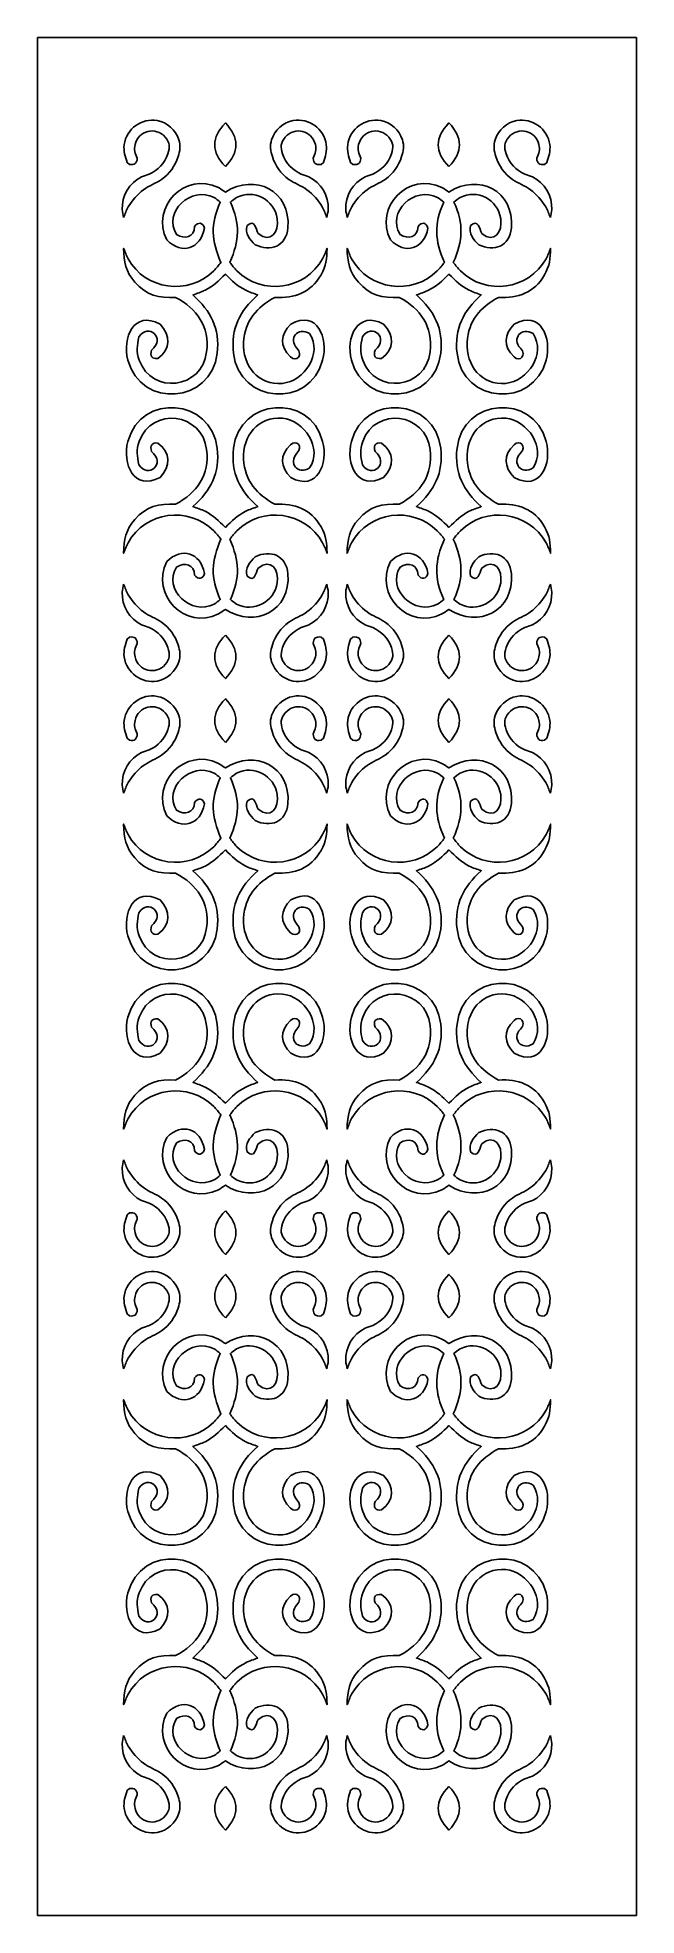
# Model space of a CAD drawing. Header units: centimetres. Extents: x -1.38 to 1.38, y -4.33 to 4.33.
import ezdxf

# ---------------------------------------------------------------- set-up
doc = ezdxf.new("R2010")
doc.units = ezdxf.units.CM
doc.header["$MEASUREMENT"] = 0
doc.layers.add('Layer 1', color=7, linetype='Continuous')

msp = doc.modelspace()

# ---------------------------------------------------------------- linework, layer by layer
at = {"layer": 'Layer 1', "color": 177}
for points, knots in [([(-1.38285, 4.33143), (-1.38285, 4.33143), (1.38284, 4.33143), (1.38284, 4.33143), (1.38284, 4.33143), (1.38284, 4.33143), (1.38284, -4.33143), (1.38284, -4.33143), (1.38284, -4.33143), (1.38284, -4.33143), (-1.38285, -4.33143), (-1.38285, -4.33143), (-1.38285, -4.33143), (-1.38285, -4.33143), (-1.38285, 4.33143), (-1.38285, 4.33143)], [0, 0, 0, 0, 0.2, 0.2, 0.2, 0.2, 0.4, 0.4, 0.4, 0.4, 0.6, 0.6, 0.6, 0.6, 1, 1, 1, 1]), ([(-0.98529, 3.50185), (-0.98735, 3.5141), (-0.99089, 3.5262), (-0.99147, 3.53861), (-0.99147, 3.53861), (-0.9944, 3.60163), (-0.95841, 3.66191), (-0.9023, 3.68909), (-0.9023, 3.68909), (-0.89116, 3.69449), (-0.87862, 3.69649), (-0.86733, 3.70158), (-0.86733, 3.70158), (-0.82641, 3.72002), (-0.79574, 3.75146), (-0.78091, 3.79451), (-0.78091, 3.79451), (-0.7701, 3.82591), (-0.77113, 3.84653), (-0.79326, 3.87217), (-0.79326, 3.87217), (-0.83688, 3.92272), (-0.9169, 3.90238), (-0.93248, 3.8375), (-0.93248, 3.8375), (-0.93808, 3.81418), (-0.9325, 3.79595), (-0.9222, 3.77509), (-0.9222, 3.77509), (-0.92455, 3.75017), (-0.93381, 3.74221), (-0.95854, 3.74596), (-0.95854, 3.74596), (-0.95854, 3.74596), (-0.96951, 3.75498), (-0.96951, 3.75498), (-0.96951, 3.75498), (-0.97787, 3.78314), (-0.98677, 3.80729), (-0.98255, 3.8375), (-0.98255, 3.8375), (-0.97228, 3.9109), (-0.90244, 3.96172), (-0.83029, 3.94846), (-0.83029, 3.94846), (-0.7843, 3.94), (-0.74465, 3.90458), (-0.73017, 3.8597), (-0.73017, 3.8597), (-0.72146, 3.83271), (-0.72483, 3.80861), (-0.7336, 3.78202), (-0.7336, 3.78202), (-0.74761, 3.7395), (-0.77336, 3.70311), (-0.80972, 3.6773), (-0.80972, 3.6773), (-0.8357, 3.65887), (-0.86753, 3.64859), (-0.89339, 3.62945), (-0.89339, 3.62945), (-0.92112, 3.60894), (-0.94673, 3.5804), (-0.96403, 3.5504), (-0.96403, 3.5504), (-0.97285, 3.53511), (-0.9782, 3.51803), (-0.98529, 3.50185)], [0, 0, 0, 0, 0.0555556, 0.0555556, 0.0555556, 0.0555556, 0.1111111, 0.1111111, 0.1111111, 0.1111111, 0.1666667, 0.1666667, 0.1666667, 0.1666667, 0.2222222, 0.2222222, 0.2222222, 0.2222222, 0.2777778, 0.2777778, 0.2777778, 0.2777778, 0.3333333, 0.3333333, 0.3333333, 0.3333333, 0.3888889, 0.3888889, 0.3888889, 0.3888889, 0.4444444, 0.4444444, 0.4444444, 0.4444444, 0.5, 0.5, 0.5, 0.5, 0.5555556, 0.5555556, 0.5555556, 0.5555556, 0.6111111, 0.6111111, 0.6111111, 0.6111111, 0.6666667, 0.6666667, 0.6666667, 0.6666667, 0.7222222, 0.7222222, 0.7222222, 0.7222222, 0.7777778, 0.7777778, 0.7777778, 0.7777778, 0.8333333, 0.8333333, 0.8333333, 0.8333333, 0.8888889, 0.8888889, 0.8888889, 0.8888889, 1, 1, 1, 1]), ([(-0.5155, 3.73625), (-0.58071, 3.80219), (-0.58073, 3.87143), (-0.5155, 3.93736), (-0.5155, 3.93736), (-0.45065, 3.87179), (-0.45067, 3.80183), (-0.5155, 3.73625)], [0, 0, 0, 0, 0.3333333, 0.3333333, 0.3333333, 0.3333333, 1, 1, 1, 1]), ([(-0.04682, 3.50185), (-0.04476, 3.5141), (-0.04122, 3.5262), (-0.04064, 3.53861), (-0.04064, 3.53861), (-0.03771, 3.60163), (-0.0737, 3.66191), (-0.1298, 3.68909), (-0.1298, 3.68909), (-0.14095, 3.69449), (-0.15349, 3.69649), (-0.16478, 3.70158), (-0.16478, 3.70158), (-0.2057, 3.72002), (-0.23636, 3.75146), (-0.25119, 3.79451), (-0.25119, 3.79451), (-0.26201, 3.82591), (-0.26097, 3.84653), (-0.23885, 3.87217), (-0.23885, 3.87217), (-0.19523, 3.92272), (-0.11521, 3.90238), (-0.09963, 3.8375), (-0.09963, 3.8375), (-0.09403, 3.81418), (-0.0996, 3.79595), (-0.10991, 3.77509), (-0.10991, 3.77509), (-0.10756, 3.75017), (-0.09829, 3.74221), (-0.07357, 3.74596), (-0.07357, 3.74596), (-0.07357, 3.74596), (-0.06259, 3.75498), (-0.06259, 3.75498), (-0.06259, 3.75498), (-0.05424, 3.78314), (-0.04533, 3.80729), (-0.04956, 3.8375), (-0.04956, 3.8375), (-0.05983, 3.9109), (-0.12967, 3.96172), (-0.20181, 3.94846), (-0.20181, 3.94846), (-0.2478, 3.94), (-0.28745, 3.90458), (-0.30194, 3.8597), (-0.30194, 3.8597), (-0.31065, 3.83271), (-0.30727, 3.80861), (-0.29851, 3.78202), (-0.29851, 3.78202), (-0.2845, 3.7395), (-0.25875, 3.70311), (-0.22238, 3.6773), (-0.22238, 3.6773), (-0.19641, 3.65887), (-0.16458, 3.64859), (-0.13871, 3.62945), (-0.13871, 3.62945), (-0.11099, 3.60894), (-0.08538, 3.5804), (-0.06808, 3.5504), (-0.06808, 3.5504), (-0.05926, 3.53511), (-0.0539, 3.51803), (-0.04682, 3.50185)], [0, 0, 0, 0, 0.0555556, 0.0555556, 0.0555556, 0.0555556, 0.1111111, 0.1111111, 0.1111111, 0.1111111, 0.1666667, 0.1666667, 0.1666667, 0.1666667, 0.2222222, 0.2222222, 0.2222222, 0.2222222, 0.2777778, 0.2777778, 0.2777778, 0.2777778, 0.3333333, 0.3333333, 0.3333333, 0.3333333, 0.3888889, 0.3888889, 0.3888889, 0.3888889, 0.4444444, 0.4444444, 0.4444444, 0.4444444, 0.5, 0.5, 0.5, 0.5, 0.5555556, 0.5555556, 0.5555556, 0.5555556, 0.6111111, 0.6111111, 0.6111111, 0.6111111, 0.6666667, 0.6666667, 0.6666667, 0.6666667, 0.7222222, 0.7222222, 0.7222222, 0.7222222, 0.7777778, 0.7777778, 0.7777778, 0.7777778, 0.8333333, 0.8333333, 0.8333333, 0.8333333, 0.8888889, 0.8888889, 0.8888889, 0.8888889, 1, 1, 1, 1]), ([(0.04681, 3.50185), (0.04475, 3.5141), (0.0412, 3.5262), (0.04063, 3.53861), (0.04063, 3.53861), (0.03769, 3.60163), (0.07368, 3.66191), (0.12979, 3.68909), (0.12979, 3.68909), (0.14094, 3.69449), (0.15348, 3.69649), (0.16477, 3.70158), (0.16477, 3.70158), (0.20569, 3.72002), (0.23635, 3.75146), (0.25118, 3.79451), (0.25118, 3.79451), (0.262, 3.82591), (0.26096, 3.84653), (0.23883, 3.87217), (0.23883, 3.87217), (0.19522, 3.92272), (0.1152, 3.90238), (0.09961, 3.8375), (0.09961, 3.8375), (0.09401, 3.81418), (0.09959, 3.79595), (0.1099, 3.77509), (0.1099, 3.77509), (0.10755, 3.75017), (0.09828, 3.74221), (0.07355, 3.74596), (0.07355, 3.74596), (0.07355, 3.74596), (0.06258, 3.75498), (0.06258, 3.75498), (0.06258, 3.75498), (0.05422, 3.78314), (0.04532, 3.80729), (0.04955, 3.8375), (0.04955, 3.8375), (0.05981, 3.9109), (0.12965, 3.96172), (0.2018, 3.94846), (0.2018, 3.94846), (0.24779, 3.94), (0.28744, 3.90458), (0.30193, 3.8597), (0.30193, 3.8597), (0.31064, 3.83271), (0.30726, 3.80861), (0.2985, 3.78202), (0.2985, 3.78202), (0.28448, 3.7395), (0.25873, 3.70311), (0.22237, 3.6773), (0.22237, 3.6773), (0.1964, 3.65887), (0.16457, 3.64859), (0.1387, 3.62945), (0.1387, 3.62945), (0.11098, 3.60894), (0.08537, 3.5804), (0.06806, 3.5504), (0.06806, 3.5504), (0.05925, 3.53511), (0.05389, 3.51803), (0.04681, 3.50185)], [0, 0, 0, 0, 0.0555556, 0.0555556, 0.0555556, 0.0555556, 0.1111111, 0.1111111, 0.1111111, 0.1111111, 0.1666667, 0.1666667, 0.1666667, 0.1666667, 0.2222222, 0.2222222, 0.2222222, 0.2222222, 0.2777778, 0.2777778, 0.2777778, 0.2777778, 0.3333333, 0.3333333, 0.3333333, 0.3333333, 0.3888889, 0.3888889, 0.3888889, 0.3888889, 0.4444444, 0.4444444, 0.4444444, 0.4444444, 0.5, 0.5, 0.5, 0.5, 0.5555556, 0.5555556, 0.5555556, 0.5555556, 0.6111111, 0.6111111, 0.6111111, 0.6111111, 0.6666667, 0.6666667, 0.6666667, 0.6666667, 0.7222222, 0.7222222, 0.7222222, 0.7222222, 0.7777778, 0.7777778, 0.7777778, 0.7777778, 0.8333333, 0.8333333, 0.8333333, 0.8333333, 0.8888889, 0.8888889, 0.8888889, 0.8888889, 1, 1, 1, 1]), ([(0.51659, 3.73625), (0.45139, 3.80219), (0.45137, 3.87143), (0.51659, 3.93736), (0.51659, 3.93736), (0.58144, 3.87179), (0.58143, 3.80183), (0.51659, 3.73625)], [0, 0, 0, 0, 0.3333333, 0.3333333, 0.3333333, 0.3333333, 1, 1, 1, 1]), ([(0.98528, 3.50185), (0.98733, 3.5141), (0.99088, 3.5262), (0.99145, 3.53861), (0.99145, 3.53861), (0.99439, 3.60163), (0.9584, 3.66191), (0.90229, 3.68909), (0.90229, 3.68909), (0.89114, 3.69449), (0.8786, 3.69649), (0.86731, 3.70158), (0.86731, 3.70158), (0.82639, 3.72002), (0.79573, 3.75146), (0.7809, 3.79451), (0.7809, 3.79451), (0.77008, 3.82591), (0.77112, 3.84653), (0.79325, 3.87217), (0.79325, 3.87217), (0.83686, 3.92272), (0.91689, 3.90238), (0.93247, 3.8375), (0.93247, 3.8375), (0.93807, 3.81418), (0.93249, 3.79595), (0.92218, 3.77509), (0.92218, 3.77509), (0.92453, 3.75017), (0.9338, 3.74221), (0.95853, 3.74596), (0.95853, 3.74596), (0.95853, 3.74596), (0.9695, 3.75498), (0.9695, 3.75498), (0.9695, 3.75498), (0.97786, 3.78314), (0.98676, 3.80729), (0.98253, 3.8375), (0.98253, 3.8375), (0.97227, 3.9109), (0.90243, 3.96172), (0.83028, 3.94846), (0.83028, 3.94846), (0.78429, 3.94), (0.74464, 3.90458), (0.73016, 3.8597), (0.73016, 3.8597), (0.72145, 3.83271), (0.72482, 3.80861), (0.73358, 3.78202), (0.73358, 3.78202), (0.7476, 3.7395), (0.77335, 3.70311), (0.80971, 3.6773), (0.80971, 3.6773), (0.83569, 3.65887), (0.86751, 3.64859), (0.89338, 3.62945), (0.89338, 3.62945), (0.9211, 3.60894), (0.94671, 3.5804), (0.96402, 3.5504), (0.96402, 3.5504), (0.97284, 3.53511), (0.97819, 3.51803), (0.98528, 3.50185)], [0, 0, 0, 0, 0.0555556, 0.0555556, 0.0555556, 0.0555556, 0.1111111, 0.1111111, 0.1111111, 0.1111111, 0.1666667, 0.1666667, 0.1666667, 0.1666667, 0.2222222, 0.2222222, 0.2222222, 0.2222222, 0.2777778, 0.2777778, 0.2777778, 0.2777778, 0.3333333, 0.3333333, 0.3333333, 0.3333333, 0.3888889, 0.3888889, 0.3888889, 0.3888889, 0.4444444, 0.4444444, 0.4444444, 0.4444444, 0.5, 0.5, 0.5, 0.5, 0.5555556, 0.5555556, 0.5555556, 0.5555556, 0.6111111, 0.6111111, 0.6111111, 0.6111111, 0.6666667, 0.6666667, 0.6666667, 0.6666667, 0.7222222, 0.7222222, 0.7222222, 0.7222222, 0.7777778, 0.7777778, 0.7777778, 0.7777778, 0.8333333, 0.8333333, 0.8333333, 0.8333333, 0.8888889, 0.8888889, 0.8888889, 0.8888889, 1, 1, 1, 1]), ([(-0.91465, 2.95051), (-0.9231, 2.91012), (-0.9279, 2.88326), (-0.91328, 2.84303), (-0.91328, 2.84303), (-0.85449, 2.68124), (-0.62221, 2.71109), (-0.60192, 2.88117), (-0.60192, 2.88117), (-0.58789, 2.99875), (-0.64633, 3.08025), (-0.74526, 3.13291), (-0.74526, 3.13291), (-0.82189, 3.12902), (-0.88031, 3.14214), (-0.93317, 3.20294), (-0.93317, 3.20294), (-0.97547, 3.25161), (-0.98426, 3.29587), (-0.98529, 3.35899), (-0.98529, 3.35899), (-0.97843, 3.34304), (-0.97319, 3.32627), (-0.96472, 3.31113), (-0.96472, 3.31113), (-0.88346, 3.16593), (-0.68683, 3.14026), (-0.569, 3.25496), (-0.569, 3.25496), (-0.55685, 3.26679), (-0.54705, 3.28085), (-0.53608, 3.2938), (-0.53608, 3.2938), (-0.5803, 3.39598), (-0.58567, 3.46967), (-0.53882, 3.57259), (-0.53882, 3.57259), (-0.54842, 3.57952), (-0.55717, 3.58787), (-0.56763, 3.59339), (-0.56763, 3.59339), (-0.6737, 3.64939), (-0.8058, 3.52601), (-0.74045, 3.42279), (-0.74045, 3.42279), (-0.70268, 3.39928), (-0.66009, 3.40936), (-0.65747, 3.45954), (-0.65747, 3.45954), (-0.64116, 3.48204), (-0.61976, 3.47943), (-0.61221, 3.45191), (-0.61221, 3.45191), (-0.62996, 3.35537), (-0.71719, 3.32855), (-0.78572, 3.39782), (-0.78572, 3.39782), (-0.86333, 3.55088), (-0.70021, 3.7147), (-0.54774, 3.63916), (-0.54774, 3.63916), (-0.53629, 3.63349), (-0.52625, 3.62529), (-0.5155, 3.61836), (-0.5155, 3.61836), (-0.3787, 3.70665), (-0.2129, 3.62576), (-0.22678, 3.454), (-0.22678, 3.454), (-0.23367, 3.36865), (-0.30742, 3.34104), (-0.37765, 3.37563), (-0.37765, 3.37563), (-0.40271, 3.39933), (-0.4255, 3.42755), (-0.41538, 3.4644), (-0.41538, 3.4644), (-0.37881, 3.49611), (-0.37567, 3.45052), (-0.36394, 3.42765), (-0.36394, 3.42765), (-0.30528, 3.37863), (-0.26732, 3.43545), (-0.27616, 3.49561), (-0.27616, 3.49561), (-0.28907, 3.58361), (-0.38523, 3.63465), (-0.46338, 3.59339), (-0.46338, 3.59339), (-0.47384, 3.58787), (-0.48259, 3.57952), (-0.49219, 3.57259), (-0.49219, 3.57259), (-0.44575, 3.47057), (-0.45075, 3.39591), (-0.49493, 3.2938), (-0.49493, 3.2938), (-0.48396, 3.28085), (-0.47411, 3.26684), (-0.46201, 3.25496), (-0.46201, 3.25496), (-0.34429, 3.13929), (-0.14817, 3.16678), (-0.06629, 3.31113), (-0.06629, 3.31113), (-0.05773, 3.32622), (-0.05258, 3.34304), (-0.04572, 3.35899), (-0.04572, 3.35899), (-0.04725, 3.31162), (-0.04939, 3.27908), (-0.07383, 3.23693), (-0.07383, 3.23693), (-0.12227, 3.15342), (-0.19523, 3.12836), (-0.28644, 3.13291), (-0.28644, 3.13291), (-0.36959, 3.08785), (-0.4257, 3.02568), (-0.43115, 2.92555), (-0.43115, 2.92555), (-0.43698, 2.8184), (-0.36375, 2.72537), (-0.25215, 2.73623), (-0.25215, 2.73623), (-0.15146, 2.74603), (-0.06479, 2.87401), (-0.12664, 2.96577), (-0.12664, 2.96577), (-0.18051, 3.00045), (-0.22749, 2.94223), (-0.18494, 2.89781), (-0.18494, 2.89781), (-0.15383, 2.86533), (-0.18783, 2.83322), (-0.21443, 2.85828), (-0.21443, 2.85828), (-0.2661, 2.90696), (-0.26103, 2.96164), (-0.21374, 3.00946), (-0.21374, 3.00946), (-0.0913, 3.07638), (-0.03932, 2.9451), (-0.06629, 2.84303), (-0.06629, 2.84303), (-0.12573, 2.61807), (-0.45171, 2.64285), (-0.47778, 2.87492), (-0.47778, 2.87492), (-0.4907, 2.98997), (-0.44897, 3.06925), (-0.366, 3.144), (-0.366, 3.144), (-0.38451, 3.15117), (-0.40383, 3.15649), (-0.42154, 3.1655), (-0.42154, 3.1655), (-0.46074, 3.18544), (-0.48413, 3.20949), (-0.5155, 3.23971), (-0.5155, 3.23971), (-0.54687, 3.2095), (-0.56982, 3.18567), (-0.60946, 3.1655), (-0.60946, 3.1655), (-0.62717, 3.15649), (-0.6465, 3.15117), (-0.66501, 3.144), (-0.66501, 3.144), (-0.58366, 3.06935), (-0.53946, 2.9898), (-0.55323, 2.87492), (-0.55323, 2.87492), (-0.58107, 2.64267), (-0.90405, 2.61821), (-0.9654, 2.84303), (-0.9654, 2.84303), (-0.99363, 2.94648), (-0.93707, 3.07493), (-0.81727, 3.00946), (-0.81727, 3.00946), (-0.76642, 2.95626), (-0.76658, 2.89536), (-0.82687, 2.85065), (-0.82687, 2.85065), (-0.85517, 2.84747), (-0.86505, 2.86312), (-0.85635, 2.88948), (-0.85635, 2.88948), (-0.78763, 2.9451), (-0.87228, 3.01781), (-0.91465, 2.95051)], [0, 0, 0, 0, 0.0204082, 0.0204082, 0.0204082, 0.0204082, 0.0408163, 0.0408163, 0.0408163, 0.0408163, 0.0612245, 0.0612245, 0.0612245, 0.0612245, 0.0816327, 0.0816327, 0.0816327, 0.0816327, 0.1020408, 0.1020408, 0.1020408, 0.1020408, 0.122449, 0.122449, 0.122449, 0.122449, 0.1428571, 0.1428571, 0.1428571, 0.1428571, 0.1632653, 0.1632653, 0.1632653, 0.1632653, 0.1836735, 0.1836735, 0.1836735, 0.1836735, 0.2040816, 0.2040816, 0.2040816, 0.2040816, 0.2244898, 0.2244898, 0.2244898, 0.2244898, 0.244898, 0.244898, 0.244898, 0.244898, 0.2653061, 0.2653061, 0.2653061, 0.2653061, 0.2857143, 0.2857143, 0.2857143, 0.2857143, 0.3061224, 0.3061224, 0.3061224, 0.3061224, 0.3265306, 0.3265306, 0.3265306, 0.3265306, 0.3469388, 0.3469388, 0.3469388, 0.3469388, 0.3673469, 0.3673469, 0.3673469, 0.3673469, 0.3877551, 0.3877551, 0.3877551, 0.3877551, 0.4081633, 0.4081633, 0.4081633, 0.4081633, 0.4285714, 0.4285714, 0.4285714, 0.4285714, 0.4489796, 0.4489796, 0.4489796, 0.4489796, 0.4693878, 0.4693878, 0.4693878, 0.4693878, 0.4897959, 0.4897959, 0.4897959, 0.4897959, 0.5102041, 0.5102041, 0.5102041, 0.5102041, 0.5306122, 0.5306122, 0.5306122, 0.5306122, 0.5510204, 0.5510204, 0.5510204, 0.5510204, 0.5714286, 0.5714286, 0.5714286, 0.5714286, 0.5918367, 0.5918367, 0.5918367, 0.5918367, 0.6122449, 0.6122449, 0.6122449, 0.6122449, 0.6326531, 0.6326531, 0.6326531, 0.6326531, 0.6530612, 0.6530612, 0.6530612, 0.6530612, 0.6734694, 0.6734694, 0.6734694, 0.6734694, 0.6938776, 0.6938776, 0.6938776, 0.6938776, 0.7142857, 0.7142857, 0.7142857, 0.7142857, 0.7346939, 0.7346939, 0.7346939, 0.7346939, 0.755102, 0.755102, 0.755102, 0.755102, 0.7755102, 0.7755102, 0.7755102, 0.7755102, 0.7959184, 0.7959184, 0.7959184, 0.7959184, 0.8163265, 0.8163265, 0.8163265, 0.8163265, 0.8367347, 0.8367347, 0.8367347, 0.8367347, 0.8571429, 0.8571429, 0.8571429, 0.8571429, 0.877551, 0.877551, 0.877551, 0.877551, 0.8979592, 0.8979592, 0.8979592, 0.8979592, 0.9183673, 0.9183673, 0.9183673, 0.9183673, 0.9387755, 0.9387755, 0.9387755, 0.9387755, 0.9591837, 0.9591837, 0.9591837, 0.9591837, 1, 1, 1, 1]), ([(0.11744, 2.95051), (0.10899, 2.91012), (0.1042, 2.88326), (0.11882, 2.84303), (0.11882, 2.84303), (0.1776, 2.68124), (0.40989, 2.71109), (0.43017, 2.88117), (0.43017, 2.88117), (0.4442, 2.99875), (0.38577, 3.08025), (0.28684, 3.13291), (0.28684, 3.13291), (0.2102, 3.12902), (0.15178, 3.14214), (0.09893, 3.20294), (0.09893, 3.20294), (0.05662, 3.25161), (0.04783, 3.29587), (0.04681, 3.35899), (0.04681, 3.35899), (0.05366, 3.34304), (0.0589, 3.32627), (0.06737, 3.31113), (0.06737, 3.31113), (0.14863, 3.16593), (0.34526, 3.14026), (0.4631, 3.25496), (0.4631, 3.25496), (0.47525, 3.26679), (0.48504, 3.28085), (0.49602, 3.2938), (0.49602, 3.2938), (0.4518, 3.39598), (0.44642, 3.46967), (0.49327, 3.57259), (0.49327, 3.57259), (0.48367, 3.57952), (0.47492, 3.58787), (0.46446, 3.59339), (0.46446, 3.59339), (0.35839, 3.64939), (0.2263, 3.52601), (0.29164, 3.42279), (0.29164, 3.42279), (0.32942, 3.39928), (0.372, 3.40936), (0.37462, 3.45954), (0.37462, 3.45954), (0.39093, 3.48204), (0.41233, 3.47943), (0.41989, 3.45191), (0.41989, 3.45191), (0.40214, 3.35537), (0.31491, 3.32855), (0.24638, 3.39782), (0.24638, 3.39782), (0.16877, 3.55088), (0.33189, 3.7147), (0.48436, 3.63916), (0.48436, 3.63916), (0.4958, 3.63349), (0.50585, 3.62529), (0.51659, 3.61836), (0.51659, 3.61836), (0.65339, 3.70665), (0.81919, 3.62576), (0.80532, 3.454), (0.80532, 3.454), (0.79842, 3.36865), (0.72468, 3.34104), (0.65444, 3.37563), (0.65444, 3.37563), (0.62939, 3.39933), (0.6066, 3.42755), (0.61672, 3.4644), (0.61672, 3.4644), (0.65329, 3.49611), (0.65643, 3.45052), (0.66815, 3.42765), (0.66815, 3.42765), (0.72682, 3.37863), (0.76477, 3.43545), (0.75594, 3.49561), (0.75594, 3.49561), (0.74302, 3.58361), (0.64687, 3.63465), (0.56871, 3.59339), (0.56871, 3.59339), (0.55825, 3.58787), (0.54951, 3.57952), (0.5399, 3.57259), (0.5399, 3.57259), (0.58634, 3.47057), (0.58134, 3.39591), (0.53716, 3.2938), (0.53716, 3.2938), (0.54814, 3.28085), (0.55799, 3.26684), (0.57008, 3.25496), (0.57008, 3.25496), (0.6878, 3.13929), (0.88393, 3.16678), (0.9658, 3.31113), (0.9658, 3.31113), (0.97436, 3.32622), (0.97952, 3.34304), (0.98637, 3.35899), (0.98637, 3.35899), (0.98484, 3.31162), (0.9827, 3.27908), (0.95826, 3.23693), (0.95826, 3.23693), (0.90983, 3.15342), (0.83687, 3.12836), (0.74565, 3.13291), (0.74565, 3.13291), (0.6625, 3.08785), (0.60639, 3.02568), (0.60094, 2.92555), (0.60094, 2.92555), (0.59511, 2.8184), (0.66834, 2.72537), (0.77995, 2.73623), (0.77995, 2.73623), (0.88064, 2.74603), (0.9673, 2.87401), (0.90545, 2.96577), (0.90545, 2.96577), (0.85158, 3.00045), (0.8046, 2.94223), (0.84715, 2.89781), (0.84715, 2.89781), (0.87826, 2.86533), (0.84426, 2.83322), (0.81766, 2.85828), (0.81766, 2.85828), (0.766, 2.90696), (0.77106, 2.96164), (0.81835, 3.00946), (0.81835, 3.00946), (0.94079, 3.07638), (0.99278, 2.9451), (0.9658, 2.84303), (0.9658, 2.84303), (0.90636, 2.61807), (0.58038, 2.64285), (0.55431, 2.87492), (0.55431, 2.87492), (0.54139, 2.98997), (0.58312, 3.06925), (0.6661, 3.144), (0.6661, 3.144), (0.64758, 3.15117), (0.62826, 3.15649), (0.61055, 3.1655), (0.61055, 3.1655), (0.57135, 3.18544), (0.54796, 3.20949), (0.51659, 3.23971), (0.51659, 3.23971), (0.48522, 3.2095), (0.46227, 3.18567), (0.42263, 3.1655), (0.42263, 3.1655), (0.40492, 3.15649), (0.3856, 3.15117), (0.36708, 3.144), (0.36708, 3.144), (0.44843, 3.06935), (0.49263, 2.9898), (0.47886, 2.87492), (0.47886, 2.87492), (0.45103, 2.64267), (0.12804, 2.61821), (0.0667, 2.84303), (0.0667, 2.84303), (0.03847, 2.94648), (0.09503, 3.07493), (0.21483, 3.00946), (0.21483, 3.00946), (0.26567, 2.95626), (0.26551, 2.89536), (0.20523, 2.85065), (0.20523, 2.85065), (0.17693, 2.84747), (0.16704, 2.86312), (0.17574, 2.88948), (0.17574, 2.88948), (0.24447, 2.9451), (0.15982, 3.01781), (0.11744, 2.95051)], [0, 0, 0, 0, 0.0204082, 0.0204082, 0.0204082, 0.0204082, 0.0408163, 0.0408163, 0.0408163, 0.0408163, 0.0612245, 0.0612245, 0.0612245, 0.0612245, 0.0816327, 0.0816327, 0.0816327, 0.0816327, 0.1020408, 0.1020408, 0.1020408, 0.1020408, 0.122449, 0.122449, 0.122449, 0.122449, 0.1428571, 0.1428571, 0.1428571, 0.1428571, 0.1632653, 0.1632653, 0.1632653, 0.1632653, 0.1836735, 0.1836735, 0.1836735, 0.1836735, 0.2040816, 0.2040816, 0.2040816, 0.2040816, 0.2244898, 0.2244898, 0.2244898, 0.2244898, 0.244898, 0.244898, 0.244898, 0.244898, 0.2653061, 0.2653061, 0.2653061, 0.2653061, 0.2857143, 0.2857143, 0.2857143, 0.2857143, 0.3061224, 0.3061224, 0.3061224, 0.3061224, 0.3265306, 0.3265306, 0.3265306, 0.3265306, 0.3469388, 0.3469388, 0.3469388, 0.3469388, 0.3673469, 0.3673469, 0.3673469, 0.3673469, 0.3877551, 0.3877551, 0.3877551, 0.3877551, 0.4081633, 0.4081633, 0.4081633, 0.4081633, 0.4285714, 0.4285714, 0.4285714, 0.4285714, 0.4489796, 0.4489796, 0.4489796, 0.4489796, 0.4693878, 0.4693878, 0.4693878, 0.4693878, 0.4897959, 0.4897959, 0.4897959, 0.4897959, 0.5102041, 0.5102041, 0.5102041, 0.5102041, 0.5306122, 0.5306122, 0.5306122, 0.5306122, 0.5510204, 0.5510204, 0.5510204, 0.5510204, 0.5714286, 0.5714286, 0.5714286, 0.5714286, 0.5918367, 0.5918367, 0.5918367, 0.5918367, 0.6122449, 0.6122449, 0.6122449, 0.6122449, 0.6326531, 0.6326531, 0.6326531, 0.6326531, 0.6530612, 0.6530612, 0.6530612, 0.6530612, 0.6734694, 0.6734694, 0.6734694, 0.6734694, 0.6938776, 0.6938776, 0.6938776, 0.6938776, 0.7142857, 0.7142857, 0.7142857, 0.7142857, 0.7346939, 0.7346939, 0.7346939, 0.7346939, 0.755102, 0.755102, 0.755102, 0.755102, 0.7755102, 0.7755102, 0.7755102, 0.7755102, 0.7959184, 0.7959184, 0.7959184, 0.7959184, 0.8163265, 0.8163265, 0.8163265, 0.8163265, 0.8367347, 0.8367347, 0.8367347, 0.8367347, 0.8571429, 0.8571429, 0.8571429, 0.8571429, 0.877551, 0.877551, 0.877551, 0.877551, 0.8979592, 0.8979592, 0.8979592, 0.8979592, 0.9183673, 0.9183673, 0.9183673, 0.9183673, 0.9387755, 0.9387755, 0.9387755, 0.9387755, 0.9591837, 0.9591837, 0.9591837, 0.9591837, 1, 1, 1, 1]), ([(-0.91465, 2.36103), (-0.9231, 2.40142), (-0.9279, 2.42828), (-0.91328, 2.46851), (-0.91328, 2.46851), (-0.85449, 2.6303), (-0.62221, 2.60045), (-0.60192, 2.43037), (-0.60192, 2.43037), (-0.58789, 2.31279), (-0.64633, 2.23129), (-0.74526, 2.17863), (-0.74526, 2.17863), (-0.82189, 2.18252), (-0.88031, 2.1694), (-0.93317, 2.10859), (-0.93317, 2.10859), (-0.97547, 2.05993), (-0.98426, 2.01567), (-0.98529, 1.95255), (-0.98529, 1.95255), (-0.97843, 1.9685), (-0.97319, 1.98527), (-0.96472, 2.00041), (-0.96472, 2.00041), (-0.88346, 2.14561), (-0.68683, 2.17128), (-0.569, 2.05658), (-0.569, 2.05658), (-0.55685, 2.04475), (-0.54705, 2.03069), (-0.53608, 2.01774), (-0.53608, 2.01774), (-0.5803, 1.91556), (-0.58567, 1.84187), (-0.53882, 1.73895), (-0.53882, 1.73895), (-0.54842, 1.73202), (-0.55717, 1.72367), (-0.56763, 1.71815), (-0.56763, 1.71815), (-0.6737, 1.66215), (-0.8058, 1.78553), (-0.74045, 1.88875), (-0.74045, 1.88875), (-0.70268, 1.91226), (-0.66009, 1.90218), (-0.65747, 1.852), (-0.65747, 1.852), (-0.64116, 1.8295), (-0.61976, 1.83211), (-0.61221, 1.85963), (-0.61221, 1.85963), (-0.62996, 1.95617), (-0.71719, 1.98299), (-0.78572, 1.91372), (-0.78572, 1.91372), (-0.86333, 1.76066), (-0.70021, 1.59684), (-0.54774, 1.67238), (-0.54774, 1.67238), (-0.53629, 1.67805), (-0.52625, 1.68625), (-0.5155, 1.69318), (-0.5155, 1.69318), (-0.3787, 1.60489), (-0.2129, 1.68578), (-0.22678, 1.85754), (-0.22678, 1.85754), (-0.23367, 1.94289), (-0.30742, 1.9705), (-0.37765, 1.93591), (-0.37765, 1.93591), (-0.40271, 1.91221), (-0.4255, 1.88399), (-0.41538, 1.84714), (-0.41538, 1.84714), (-0.37881, 1.81543), (-0.37567, 1.86102), (-0.36394, 1.88389), (-0.36394, 1.88389), (-0.30528, 1.93291), (-0.26732, 1.87609), (-0.27616, 1.81593), (-0.27616, 1.81593), (-0.28907, 1.72793), (-0.38523, 1.67689), (-0.46338, 1.71815), (-0.46338, 1.71815), (-0.47384, 1.72367), (-0.48259, 1.73202), (-0.49219, 1.73895), (-0.49219, 1.73895), (-0.44575, 1.84097), (-0.45075, 1.91563), (-0.49493, 2.01774), (-0.49493, 2.01774), (-0.48396, 2.03069), (-0.47411, 2.0447), (-0.46201, 2.05658), (-0.46201, 2.05658), (-0.34429, 2.17225), (-0.14817, 2.14476), (-0.06629, 2.00041), (-0.06629, 2.00041), (-0.05773, 1.98532), (-0.05258, 1.9685), (-0.04572, 1.95255), (-0.04572, 1.95255), (-0.04725, 1.99992), (-0.04939, 2.03246), (-0.07383, 2.07461), (-0.07383, 2.07461), (-0.12227, 2.15812), (-0.19523, 2.18318), (-0.28644, 2.17863), (-0.28644, 2.17863), (-0.36959, 2.22368), (-0.4257, 2.28586), (-0.43115, 2.38599), (-0.43115, 2.38599), (-0.43698, 2.49314), (-0.36375, 2.58617), (-0.25215, 2.57531), (-0.25215, 2.57531), (-0.15146, 2.56551), (-0.06479, 2.43753), (-0.12664, 2.34577), (-0.12664, 2.34577), (-0.18051, 2.31109), (-0.22749, 2.36931), (-0.18494, 2.41373), (-0.18494, 2.41373), (-0.15383, 2.44621), (-0.18783, 2.47832), (-0.21443, 2.45326), (-0.21443, 2.45326), (-0.2661, 2.40458), (-0.26103, 2.3499), (-0.21374, 2.30208), (-0.21374, 2.30208), (-0.0913, 2.23516), (-0.03932, 2.36644), (-0.06629, 2.46851), (-0.06629, 2.46851), (-0.12573, 2.69347), (-0.45171, 2.66869), (-0.47778, 2.43662), (-0.47778, 2.43662), (-0.4907, 2.32157), (-0.44897, 2.24229), (-0.366, 2.16754), (-0.366, 2.16754), (-0.38451, 2.16037), (-0.40383, 2.15505), (-0.42154, 2.14604), (-0.42154, 2.14604), (-0.46074, 2.1261), (-0.48413, 2.10204), (-0.5155, 2.07183), (-0.5155, 2.07183), (-0.54687, 2.10204), (-0.56982, 2.12587), (-0.60946, 2.14604), (-0.60946, 2.14604), (-0.62717, 2.15505), (-0.6465, 2.16037), (-0.66501, 2.16754), (-0.66501, 2.16754), (-0.58366, 2.24219), (-0.53946, 2.32174), (-0.55323, 2.43662), (-0.55323, 2.43662), (-0.58107, 2.66887), (-0.90405, 2.69333), (-0.9654, 2.46851), (-0.9654, 2.46851), (-0.99363, 2.36506), (-0.93707, 2.23661), (-0.81727, 2.30208), (-0.81727, 2.30208), (-0.76642, 2.35528), (-0.76658, 2.41618), (-0.82687, 2.46089), (-0.82687, 2.46089), (-0.85517, 2.46407), (-0.86505, 2.44842), (-0.85635, 2.42206), (-0.85635, 2.42206), (-0.78763, 2.36644), (-0.87228, 2.29373), (-0.91465, 2.36103)], [0, 0, 0, 0, 0.0204082, 0.0204082, 0.0204082, 0.0204082, 0.0408163, 0.0408163, 0.0408163, 0.0408163, 0.0612245, 0.0612245, 0.0612245, 0.0612245, 0.0816327, 0.0816327, 0.0816327, 0.0816327, 0.1020408, 0.1020408, 0.1020408, 0.1020408, 0.122449, 0.122449, 0.122449, 0.122449, 0.1428571, 0.1428571, 0.1428571, 0.1428571, 0.1632653, 0.1632653, 0.1632653, 0.1632653, 0.1836735, 0.1836735, 0.1836735, 0.1836735, 0.2040816, 0.2040816, 0.2040816, 0.2040816, 0.2244898, 0.2244898, 0.2244898, 0.2244898, 0.244898, 0.244898, 0.244898, 0.244898, 0.2653061, 0.2653061, 0.2653061, 0.2653061, 0.2857143, 0.2857143, 0.2857143, 0.2857143, 0.3061224, 0.3061224, 0.3061224, 0.3061224, 0.3265306, 0.3265306, 0.3265306, 0.3265306, 0.3469388, 0.3469388, 0.3469388, 0.3469388, 0.3673469, 0.3673469, 0.3673469, 0.3673469, 0.3877551, 0.3877551, 0.3877551, 0.3877551, 0.4081633, 0.4081633, 0.4081633, 0.4081633, 0.4285714, 0.4285714, 0.4285714, 0.4285714, 0.4489796, 0.4489796, 0.4489796, 0.4489796, 0.4693878, 0.4693878, 0.4693878, 0.4693878, 0.4897959, 0.4897959, 0.4897959, 0.4897959, 0.5102041, 0.5102041, 0.5102041, 0.5102041, 0.5306122, 0.5306122, 0.5306122, 0.5306122, 0.5510204, 0.5510204, 0.5510204, 0.5510204, 0.5714286, 0.5714286, 0.5714286, 0.5714286, 0.5918367, 0.5918367, 0.5918367, 0.5918367, 0.6122449, 0.6122449, 0.6122449, 0.6122449, 0.6326531, 0.6326531, 0.6326531, 0.6326531, 0.6530612, 0.6530612, 0.6530612, 0.6530612, 0.6734694, 0.6734694, 0.6734694, 0.6734694, 0.6938776, 0.6938776, 0.6938776, 0.6938776, 0.7142857, 0.7142857, 0.7142857, 0.7142857, 0.7346939, 0.7346939, 0.7346939, 0.7346939, 0.755102, 0.755102, 0.755102, 0.755102, 0.7755102, 0.7755102, 0.7755102, 0.7755102, 0.7959184, 0.7959184, 0.7959184, 0.7959184, 0.8163265, 0.8163265, 0.8163265, 0.8163265, 0.8367347, 0.8367347, 0.8367347, 0.8367347, 0.8571429, 0.8571429, 0.8571429, 0.8571429, 0.877551, 0.877551, 0.877551, 0.877551, 0.8979592, 0.8979592, 0.8979592, 0.8979592, 0.9183673, 0.9183673, 0.9183673, 0.9183673, 0.9387755, 0.9387755, 0.9387755, 0.9387755, 0.9591837, 0.9591837, 0.9591837, 0.9591837, 1, 1, 1, 1]), ([(0.11744, 2.36103), (0.10899, 2.40142), (0.1042, 2.42828), (0.11882, 2.46851), (0.11882, 2.46851), (0.1776, 2.6303), (0.40989, 2.60045), (0.43017, 2.43037), (0.43017, 2.43037), (0.4442, 2.31279), (0.38577, 2.23129), (0.28684, 2.17863), (0.28684, 2.17863), (0.2102, 2.18252), (0.15178, 2.1694), (0.09893, 2.10859), (0.09893, 2.10859), (0.05662, 2.05993), (0.04783, 2.01567), (0.04681, 1.95255), (0.04681, 1.95255), (0.05366, 1.9685), (0.0589, 1.98527), (0.06737, 2.00041), (0.06737, 2.00041), (0.14863, 2.14561), (0.34526, 2.17128), (0.4631, 2.05658), (0.4631, 2.05658), (0.47525, 2.04475), (0.48504, 2.03069), (0.49602, 2.01774), (0.49602, 2.01774), (0.4518, 1.91556), (0.44642, 1.84187), (0.49327, 1.73895), (0.49327, 1.73895), (0.48367, 1.73202), (0.47492, 1.72367), (0.46446, 1.71815), (0.46446, 1.71815), (0.35839, 1.66215), (0.2263, 1.78553), (0.29164, 1.88875), (0.29164, 1.88875), (0.32942, 1.91226), (0.372, 1.90218), (0.37462, 1.852), (0.37462, 1.852), (0.39093, 1.8295), (0.41233, 1.83211), (0.41989, 1.85963), (0.41989, 1.85963), (0.40214, 1.95617), (0.31491, 1.98299), (0.24638, 1.91372), (0.24638, 1.91372), (0.16877, 1.76066), (0.33189, 1.59684), (0.48436, 1.67238), (0.48436, 1.67238), (0.4958, 1.67805), (0.50585, 1.68625), (0.51659, 1.69318), (0.51659, 1.69318), (0.65339, 1.60489), (0.81919, 1.68578), (0.80532, 1.85754), (0.80532, 1.85754), (0.79842, 1.94289), (0.72468, 1.9705), (0.65444, 1.93591), (0.65444, 1.93591), (0.62939, 1.91221), (0.6066, 1.88399), (0.61672, 1.84714), (0.61672, 1.84714), (0.65329, 1.81543), (0.65643, 1.86102), (0.66815, 1.88389), (0.66815, 1.88389), (0.72682, 1.93291), (0.76477, 1.87609), (0.75594, 1.81593), (0.75594, 1.81593), (0.74302, 1.72793), (0.64687, 1.67689), (0.56871, 1.71815), (0.56871, 1.71815), (0.55825, 1.72367), (0.54951, 1.73202), (0.5399, 1.73895), (0.5399, 1.73895), (0.58634, 1.84097), (0.58134, 1.91563), (0.53716, 2.01774), (0.53716, 2.01774), (0.54814, 2.03069), (0.55799, 2.0447), (0.57008, 2.05658), (0.57008, 2.05658), (0.6878, 2.17225), (0.88393, 2.14476), (0.9658, 2.00041), (0.9658, 2.00041), (0.97436, 1.98532), (0.97952, 1.9685), (0.98637, 1.95255), (0.98637, 1.95255), (0.98484, 1.99992), (0.9827, 2.03246), (0.95826, 2.07461), (0.95826, 2.07461), (0.90983, 2.15812), (0.83687, 2.18318), (0.74565, 2.17863), (0.74565, 2.17863), (0.6625, 2.22368), (0.60639, 2.28586), (0.60094, 2.38599), (0.60094, 2.38599), (0.59511, 2.49314), (0.66834, 2.58617), (0.77995, 2.57531), (0.77995, 2.57531), (0.88064, 2.56551), (0.9673, 2.43753), (0.90545, 2.34577), (0.90545, 2.34577), (0.85158, 2.31109), (0.8046, 2.36931), (0.84715, 2.41373), (0.84715, 2.41373), (0.87826, 2.44621), (0.84426, 2.47832), (0.81766, 2.45326), (0.81766, 2.45326), (0.766, 2.40458), (0.77106, 2.3499), (0.81835, 2.30208), (0.81835, 2.30208), (0.94079, 2.23516), (0.99278, 2.36644), (0.9658, 2.46851), (0.9658, 2.46851), (0.90636, 2.69347), (0.58038, 2.66869), (0.55431, 2.43662), (0.55431, 2.43662), (0.54139, 2.32157), (0.58312, 2.24229), (0.6661, 2.16754), (0.6661, 2.16754), (0.64758, 2.16037), (0.62826, 2.15505), (0.61055, 2.14604), (0.61055, 2.14604), (0.57135, 2.1261), (0.54796, 2.10204), (0.51659, 2.07183), (0.51659, 2.07183), (0.48522, 2.10204), (0.46227, 2.12587), (0.42263, 2.14604), (0.42263, 2.14604), (0.40492, 2.15505), (0.3856, 2.16037), (0.36708, 2.16754), (0.36708, 2.16754), (0.44843, 2.24219), (0.49263, 2.32174), (0.47886, 2.43662), (0.47886, 2.43662), (0.45103, 2.66887), (0.12804, 2.69333), (0.0667, 2.46851), (0.0667, 2.46851), (0.03847, 2.36506), (0.09503, 2.23661), (0.21483, 2.30208), (0.21483, 2.30208), (0.26567, 2.35528), (0.26551, 2.41618), (0.20523, 2.46089), (0.20523, 2.46089), (0.17693, 2.46407), (0.16704, 2.44842), (0.17574, 2.42206), (0.17574, 2.42206), (0.24447, 2.36644), (0.15982, 2.29373), (0.11744, 2.36103)], [0, 0, 0, 0, 0.0204082, 0.0204082, 0.0204082, 0.0204082, 0.0408163, 0.0408163, 0.0408163, 0.0408163, 0.0612245, 0.0612245, 0.0612245, 0.0612245, 0.0816327, 0.0816327, 0.0816327, 0.0816327, 0.1020408, 0.1020408, 0.1020408, 0.1020408, 0.122449, 0.122449, 0.122449, 0.122449, 0.1428571, 0.1428571, 0.1428571, 0.1428571, 0.1632653, 0.1632653, 0.1632653, 0.1632653, 0.1836735, 0.1836735, 0.1836735, 0.1836735, 0.2040816, 0.2040816, 0.2040816, 0.2040816, 0.2244898, 0.2244898, 0.2244898, 0.2244898, 0.244898, 0.244898, 0.244898, 0.244898, 0.2653061, 0.2653061, 0.2653061, 0.2653061, 0.2857143, 0.2857143, 0.2857143, 0.2857143, 0.3061224, 0.3061224, 0.3061224, 0.3061224, 0.3265306, 0.3265306, 0.3265306, 0.3265306, 0.3469388, 0.3469388, 0.3469388, 0.3469388, 0.3673469, 0.3673469, 0.3673469, 0.3673469, 0.3877551, 0.3877551, 0.3877551, 0.3877551, 0.4081633, 0.4081633, 0.4081633, 0.4081633, 0.4285714, 0.4285714, 0.4285714, 0.4285714, 0.4489796, 0.4489796, 0.4489796, 0.4489796, 0.4693878, 0.4693878, 0.4693878, 0.4693878, 0.4897959, 0.4897959, 0.4897959, 0.4897959, 0.5102041, 0.5102041, 0.5102041, 0.5102041, 0.5306122, 0.5306122, 0.5306122, 0.5306122, 0.5510204, 0.5510204, 0.5510204, 0.5510204, 0.5714286, 0.5714286, 0.5714286, 0.5714286, 0.5918367, 0.5918367, 0.5918367, 0.5918367, 0.6122449, 0.6122449, 0.6122449, 0.6122449, 0.6326531, 0.6326531, 0.6326531, 0.6326531, 0.6530612, 0.6530612, 0.6530612, 0.6530612, 0.6734694, 0.6734694, 0.6734694, 0.6734694, 0.6938776, 0.6938776, 0.6938776, 0.6938776, 0.7142857, 0.7142857, 0.7142857, 0.7142857, 0.7346939, 0.7346939, 0.7346939, 0.7346939, 0.755102, 0.755102, 0.755102, 0.755102, 0.7755102, 0.7755102, 0.7755102, 0.7755102, 0.7959184, 0.7959184, 0.7959184, 0.7959184, 0.8163265, 0.8163265, 0.8163265, 0.8163265, 0.8367347, 0.8367347, 0.8367347, 0.8367347, 0.8571429, 0.8571429, 0.8571429, 0.8571429, 0.877551, 0.877551, 0.877551, 0.877551, 0.8979592, 0.8979592, 0.8979592, 0.8979592, 0.9183673, 0.9183673, 0.9183673, 0.9183673, 0.9387755, 0.9387755, 0.9387755, 0.9387755, 0.9591837, 0.9591837, 0.9591837, 0.9591837, 1, 1, 1, 1]), ([(-0.98529, 1.80969), (-0.98735, 1.79744), (-0.99089, 1.78534), (-0.99147, 1.77293), (-0.99147, 1.77293), (-0.9944, 1.70991), (-0.95841, 1.64963), (-0.9023, 1.62245), (-0.9023, 1.62245), (-0.89116, 1.61705), (-0.87862, 1.61505), (-0.86733, 1.60996), (-0.86733, 1.60996), (-0.82641, 1.59152), (-0.79574, 1.56008), (-0.78091, 1.51703), (-0.78091, 1.51703), (-0.7701, 1.48563), (-0.77113, 1.46501), (-0.79326, 1.43937), (-0.79326, 1.43937), (-0.83688, 1.38882), (-0.9169, 1.40916), (-0.93248, 1.47404), (-0.93248, 1.47404), (-0.93808, 1.49736), (-0.9325, 1.51559), (-0.9222, 1.53645), (-0.9222, 1.53645), (-0.92455, 1.56137), (-0.93381, 1.56933), (-0.95854, 1.56558), (-0.95854, 1.56558), (-0.95854, 1.56558), (-0.96951, 1.55656), (-0.96951, 1.55656), (-0.96951, 1.55656), (-0.97787, 1.5284), (-0.98677, 1.50425), (-0.98255, 1.47404), (-0.98255, 1.47404), (-0.97228, 1.40064), (-0.90244, 1.34982), (-0.83029, 1.36308), (-0.83029, 1.36308), (-0.7843, 1.37154), (-0.74465, 1.40696), (-0.73017, 1.45184), (-0.73017, 1.45184), (-0.72146, 1.47883), (-0.72483, 1.50293), (-0.7336, 1.52952), (-0.7336, 1.52952), (-0.74761, 1.57204), (-0.77336, 1.60843), (-0.80972, 1.63424), (-0.80972, 1.63424), (-0.8357, 1.65267), (-0.86753, 1.66295), (-0.89339, 1.68209), (-0.89339, 1.68209), (-0.92112, 1.7026), (-0.94673, 1.73114), (-0.96403, 1.76114), (-0.96403, 1.76114), (-0.97285, 1.77643), (-0.9782, 1.79351), (-0.98529, 1.80969)], [0, 0, 0, 0, 0.0555556, 0.0555556, 0.0555556, 0.0555556, 0.1111111, 0.1111111, 0.1111111, 0.1111111, 0.1666667, 0.1666667, 0.1666667, 0.1666667, 0.2222222, 0.2222222, 0.2222222, 0.2222222, 0.2777778, 0.2777778, 0.2777778, 0.2777778, 0.3333333, 0.3333333, 0.3333333, 0.3333333, 0.3888889, 0.3888889, 0.3888889, 0.3888889, 0.4444444, 0.4444444, 0.4444444, 0.4444444, 0.5, 0.5, 0.5, 0.5, 0.5555556, 0.5555556, 0.5555556, 0.5555556, 0.6111111, 0.6111111, 0.6111111, 0.6111111, 0.6666667, 0.6666667, 0.6666667, 0.6666667, 0.7222222, 0.7222222, 0.7222222, 0.7222222, 0.7777778, 0.7777778, 0.7777778, 0.7777778, 0.8333333, 0.8333333, 0.8333333, 0.8333333, 0.8888889, 0.8888889, 0.8888889, 0.8888889, 1, 1, 1, 1]), ([(-0.04682, 1.80969), (-0.04476, 1.79744), (-0.04122, 1.78534), (-0.04064, 1.77293), (-0.04064, 1.77293), (-0.03771, 1.70991), (-0.0737, 1.64963), (-0.1298, 1.62245), (-0.1298, 1.62245), (-0.14095, 1.61705), (-0.15349, 1.61505), (-0.16478, 1.60996), (-0.16478, 1.60996), (-0.2057, 1.59152), (-0.23636, 1.56008), (-0.25119, 1.51703), (-0.25119, 1.51703), (-0.26201, 1.48563), (-0.26097, 1.46501), (-0.23885, 1.43937), (-0.23885, 1.43937), (-0.19523, 1.38882), (-0.11521, 1.40916), (-0.09963, 1.47404), (-0.09963, 1.47404), (-0.09403, 1.49736), (-0.0996, 1.51559), (-0.10991, 1.53645), (-0.10991, 1.53645), (-0.10756, 1.56137), (-0.09829, 1.56933), (-0.07357, 1.56558), (-0.07357, 1.56558), (-0.07357, 1.56558), (-0.06259, 1.55656), (-0.06259, 1.55656), (-0.06259, 1.55656), (-0.05424, 1.5284), (-0.04533, 1.50425), (-0.04956, 1.47404), (-0.04956, 1.47404), (-0.05983, 1.40064), (-0.12967, 1.34982), (-0.20181, 1.36308), (-0.20181, 1.36308), (-0.2478, 1.37154), (-0.28745, 1.40696), (-0.30194, 1.45184), (-0.30194, 1.45184), (-0.31065, 1.47883), (-0.30727, 1.50293), (-0.29851, 1.52952), (-0.29851, 1.52952), (-0.2845, 1.57204), (-0.25875, 1.60843), (-0.22238, 1.63424), (-0.22238, 1.63424), (-0.19641, 1.65267), (-0.16458, 1.66295), (-0.13871, 1.68209), (-0.13871, 1.68209), (-0.11099, 1.7026), (-0.08538, 1.73114), (-0.06808, 1.76114), (-0.06808, 1.76114), (-0.05926, 1.77643), (-0.0539, 1.79351), (-0.04682, 1.80969)], [0, 0, 0, 0, 0.0555556, 0.0555556, 0.0555556, 0.0555556, 0.1111111, 0.1111111, 0.1111111, 0.1111111, 0.1666667, 0.1666667, 0.1666667, 0.1666667, 0.2222222, 0.2222222, 0.2222222, 0.2222222, 0.2777778, 0.2777778, 0.2777778, 0.2777778, 0.3333333, 0.3333333, 0.3333333, 0.3333333, 0.3888889, 0.3888889, 0.3888889, 0.3888889, 0.4444444, 0.4444444, 0.4444444, 0.4444444, 0.5, 0.5, 0.5, 0.5, 0.5555556, 0.5555556, 0.5555556, 0.5555556, 0.6111111, 0.6111111, 0.6111111, 0.6111111, 0.6666667, 0.6666667, 0.6666667, 0.6666667, 0.7222222, 0.7222222, 0.7222222, 0.7222222, 0.7777778, 0.7777778, 0.7777778, 0.7777778, 0.8333333, 0.8333333, 0.8333333, 0.8333333, 0.8888889, 0.8888889, 0.8888889, 0.8888889, 1, 1, 1, 1]), ([(0.04681, 1.80969), (0.04475, 1.79744), (0.0412, 1.78534), (0.04063, 1.77293), (0.04063, 1.77293), (0.03769, 1.70991), (0.07368, 1.64963), (0.12979, 1.62245), (0.12979, 1.62245), (0.14094, 1.61705), (0.15348, 1.61505), (0.16477, 1.60996), (0.16477, 1.60996), (0.20569, 1.59152), (0.23635, 1.56008), (0.25118, 1.51703), (0.25118, 1.51703), (0.262, 1.48563), (0.26096, 1.46501), (0.23883, 1.43937), (0.23883, 1.43937), (0.19522, 1.38882), (0.1152, 1.40916), (0.09961, 1.47404), (0.09961, 1.47404), (0.09401, 1.49736), (0.09959, 1.51559), (0.1099, 1.53645), (0.1099, 1.53645), (0.10755, 1.56137), (0.09828, 1.56933), (0.07355, 1.56558), (0.07355, 1.56558), (0.07355, 1.56558), (0.06258, 1.55656), (0.06258, 1.55656), (0.06258, 1.55656), (0.05422, 1.5284), (0.04532, 1.50425), (0.04955, 1.47404), (0.04955, 1.47404), (0.05981, 1.40064), (0.12965, 1.34982), (0.2018, 1.36308), (0.2018, 1.36308), (0.24779, 1.37154), (0.28744, 1.40696), (0.30193, 1.45184), (0.30193, 1.45184), (0.31064, 1.47883), (0.30726, 1.50293), (0.2985, 1.52952), (0.2985, 1.52952), (0.28448, 1.57204), (0.25873, 1.60843), (0.22237, 1.63424), (0.22237, 1.63424), (0.1964, 1.65267), (0.16457, 1.66295), (0.1387, 1.68209), (0.1387, 1.68209), (0.11098, 1.7026), (0.08537, 1.73114), (0.06806, 1.76114), (0.06806, 1.76114), (0.05925, 1.77643), (0.05389, 1.79351), (0.04681, 1.80969)], [0, 0, 0, 0, 0.0555556, 0.0555556, 0.0555556, 0.0555556, 0.1111111, 0.1111111, 0.1111111, 0.1111111, 0.1666667, 0.1666667, 0.1666667, 0.1666667, 0.2222222, 0.2222222, 0.2222222, 0.2222222, 0.2777778, 0.2777778, 0.2777778, 0.2777778, 0.3333333, 0.3333333, 0.3333333, 0.3333333, 0.3888889, 0.3888889, 0.3888889, 0.3888889, 0.4444444, 0.4444444, 0.4444444, 0.4444444, 0.5, 0.5, 0.5, 0.5, 0.5555556, 0.5555556, 0.5555556, 0.5555556, 0.6111111, 0.6111111, 0.6111111, 0.6111111, 0.6666667, 0.6666667, 0.6666667, 0.6666667, 0.7222222, 0.7222222, 0.7222222, 0.7222222, 0.7777778, 0.7777778, 0.7777778, 0.7777778, 0.8333333, 0.8333333, 0.8333333, 0.8333333, 0.8888889, 0.8888889, 0.8888889, 0.8888889, 1, 1, 1, 1]), ([(0.98528, 1.80969), (0.98733, 1.79744), (0.99088, 1.78534), (0.99145, 1.77293), (0.99145, 1.77293), (0.99439, 1.70991), (0.9584, 1.64963), (0.90229, 1.62245), (0.90229, 1.62245), (0.89114, 1.61705), (0.8786, 1.61505), (0.86731, 1.60996), (0.86731, 1.60996), (0.82639, 1.59152), (0.79573, 1.56008), (0.7809, 1.51703), (0.7809, 1.51703), (0.77008, 1.48563), (0.77112, 1.46501), (0.79325, 1.43937), (0.79325, 1.43937), (0.83686, 1.38882), (0.91689, 1.40916), (0.93247, 1.47404), (0.93247, 1.47404), (0.93807, 1.49736), (0.93249, 1.51559), (0.92218, 1.53645), (0.92218, 1.53645), (0.92453, 1.56137), (0.9338, 1.56933), (0.95853, 1.56558), (0.95853, 1.56558), (0.95853, 1.56558), (0.9695, 1.55656), (0.9695, 1.55656), (0.9695, 1.55656), (0.97786, 1.5284), (0.98676, 1.50425), (0.98253, 1.47404), (0.98253, 1.47404), (0.97227, 1.40064), (0.90243, 1.34982), (0.83028, 1.36308), (0.83028, 1.36308), (0.78429, 1.37154), (0.74464, 1.40696), (0.73016, 1.45184), (0.73016, 1.45184), (0.72145, 1.47883), (0.72482, 1.50293), (0.73358, 1.52952), (0.73358, 1.52952), (0.7476, 1.57204), (0.77335, 1.60843), (0.80971, 1.63424), (0.80971, 1.63424), (0.83569, 1.65267), (0.86751, 1.66295), (0.89338, 1.68209), (0.89338, 1.68209), (0.9211, 1.7026), (0.94671, 1.73114), (0.96402, 1.76114), (0.96402, 1.76114), (0.97284, 1.77643), (0.97819, 1.79351), (0.98528, 1.80969)], [0, 0, 0, 0, 0.0555556, 0.0555556, 0.0555556, 0.0555556, 0.1111111, 0.1111111, 0.1111111, 0.1111111, 0.1666667, 0.1666667, 0.1666667, 0.1666667, 0.2222222, 0.2222222, 0.2222222, 0.2222222, 0.2777778, 0.2777778, 0.2777778, 0.2777778, 0.3333333, 0.3333333, 0.3333333, 0.3333333, 0.3888889, 0.3888889, 0.3888889, 0.3888889, 0.4444444, 0.4444444, 0.4444444, 0.4444444, 0.5, 0.5, 0.5, 0.5, 0.5555556, 0.5555556, 0.5555556, 0.5555556, 0.6111111, 0.6111111, 0.6111111, 0.6111111, 0.6666667, 0.6666667, 0.6666667, 0.6666667, 0.7222222, 0.7222222, 0.7222222, 0.7222222, 0.7777778, 0.7777778, 0.7777778, 0.7777778, 0.8333333, 0.8333333, 0.8333333, 0.8333333, 0.8888889, 0.8888889, 0.8888889, 0.8888889, 1, 1, 1, 1]), ([(-0.5155, 1.57529), (-0.58071, 1.50935), (-0.58073, 1.44011), (-0.5155, 1.37418), (-0.5155, 1.37418), (-0.45065, 1.43975), (-0.45067, 1.50971), (-0.5155, 1.57529)], [0, 0, 0, 0, 0.3333333, 0.3333333, 0.3333333, 0.3333333, 1, 1, 1, 1]), ([(0.51659, 1.57529), (0.45139, 1.50935), (0.45137, 1.44011), (0.51659, 1.37418), (0.51659, 1.37418), (0.58144, 1.43975), (0.58143, 1.50971), (0.51659, 1.57529)], [0, 0, 0, 0, 0.3333333, 0.3333333, 0.3333333, 0.3333333, 1, 1, 1, 1]), ([(-0.98529, 0.84574), (-0.98735, 0.85799), (-0.99089, 0.87009), (-0.99147, 0.8825), (-0.99147, 0.8825), (-0.9944, 0.94552), (-0.95841, 1.0058), (-0.9023, 1.03298), (-0.9023, 1.03298), (-0.89116, 1.03838), (-0.87862, 1.04038), (-0.86733, 1.04547), (-0.86733, 1.04547), (-0.82641, 1.06391), (-0.79574, 1.09535), (-0.78091, 1.1384), (-0.78091, 1.1384), (-0.7701, 1.1698), (-0.77113, 1.19042), (-0.79326, 1.21606), (-0.79326, 1.21606), (-0.83688, 1.26661), (-0.9169, 1.24627), (-0.93248, 1.18139), (-0.93248, 1.18139), (-0.93808, 1.15807), (-0.9325, 1.13984), (-0.9222, 1.11898), (-0.9222, 1.11898), (-0.92455, 1.09406), (-0.93381, 1.0861), (-0.95854, 1.08985), (-0.95854, 1.08985), (-0.95854, 1.08985), (-0.96951, 1.09887), (-0.96951, 1.09887), (-0.96951, 1.09887), (-0.97787, 1.12703), (-0.98677, 1.15118), (-0.98255, 1.18139), (-0.98255, 1.18139), (-0.97228, 1.25479), (-0.90244, 1.30561), (-0.83029, 1.29235), (-0.83029, 1.29235), (-0.7843, 1.28389), (-0.74465, 1.24847), (-0.73017, 1.20359), (-0.73017, 1.20359), (-0.72146, 1.1766), (-0.72483, 1.1525), (-0.7336, 1.12591), (-0.7336, 1.12591), (-0.74761, 1.08339), (-0.77336, 1.047), (-0.80972, 1.02119), (-0.80972, 1.02119), (-0.8357, 1.00276), (-0.86753, 0.99249), (-0.89339, 0.97334), (-0.89339, 0.97334), (-0.92112, 0.95283), (-0.94673, 0.92429), (-0.96403, 0.89429), (-0.96403, 0.89429), (-0.97285, 0.879), (-0.9782, 0.86192), (-0.98529, 0.84574)], [0, 0, 0, 0, 0.0555556, 0.0555556, 0.0555556, 0.0555556, 0.1111111, 0.1111111, 0.1111111, 0.1111111, 0.1666667, 0.1666667, 0.1666667, 0.1666667, 0.2222222, 0.2222222, 0.2222222, 0.2222222, 0.2777778, 0.2777778, 0.2777778, 0.2777778, 0.3333333, 0.3333333, 0.3333333, 0.3333333, 0.3888889, 0.3888889, 0.3888889, 0.3888889, 0.4444444, 0.4444444, 0.4444444, 0.4444444, 0.5, 0.5, 0.5, 0.5, 0.5555556, 0.5555556, 0.5555556, 0.5555556, 0.6111111, 0.6111111, 0.6111111, 0.6111111, 0.6666667, 0.6666667, 0.6666667, 0.6666667, 0.7222222, 0.7222222, 0.7222222, 0.7222222, 0.7777778, 0.7777778, 0.7777778, 0.7777778, 0.8333333, 0.8333333, 0.8333333, 0.8333333, 0.8888889, 0.8888889, 0.8888889, 0.8888889, 1, 1, 1, 1]), ([(-0.04682, 0.84574), (-0.04476, 0.85799), (-0.04122, 0.87009), (-0.04064, 0.8825), (-0.04064, 0.8825), (-0.03771, 0.94552), (-0.0737, 1.0058), (-0.1298, 1.03298), (-0.1298, 1.03298), (-0.14095, 1.03838), (-0.15349, 1.04038), (-0.16478, 1.04547), (-0.16478, 1.04547), (-0.2057, 1.06391), (-0.23636, 1.09535), (-0.25119, 1.1384), (-0.25119, 1.1384), (-0.26201, 1.1698), (-0.26097, 1.19042), (-0.23885, 1.21606), (-0.23885, 1.21606), (-0.19523, 1.26661), (-0.11521, 1.24627), (-0.09963, 1.18139), (-0.09963, 1.18139), (-0.09403, 1.15807), (-0.0996, 1.13984), (-0.10991, 1.11898), (-0.10991, 1.11898), (-0.10756, 1.09406), (-0.09829, 1.0861), (-0.07357, 1.08985), (-0.07357, 1.08985), (-0.07357, 1.08985), (-0.06259, 1.09887), (-0.06259, 1.09887), (-0.06259, 1.09887), (-0.05424, 1.12703), (-0.04533, 1.15118), (-0.04956, 1.18139), (-0.04956, 1.18139), (-0.05983, 1.25479), (-0.12967, 1.30561), (-0.20181, 1.29235), (-0.20181, 1.29235), (-0.2478, 1.28389), (-0.28745, 1.24847), (-0.30194, 1.20359), (-0.30194, 1.20359), (-0.31065, 1.1766), (-0.30727, 1.1525), (-0.29851, 1.12591), (-0.29851, 1.12591), (-0.2845, 1.08339), (-0.25875, 1.047), (-0.22238, 1.02119), (-0.22238, 1.02119), (-0.19641, 1.00276), (-0.16458, 0.99249), (-0.13871, 0.97334), (-0.13871, 0.97334), (-0.11099, 0.95283), (-0.08538, 0.92429), (-0.06808, 0.89429), (-0.06808, 0.89429), (-0.05926, 0.879), (-0.0539, 0.86192), (-0.04682, 0.84574)], [0, 0, 0, 0, 0.0555556, 0.0555556, 0.0555556, 0.0555556, 0.1111111, 0.1111111, 0.1111111, 0.1111111, 0.1666667, 0.1666667, 0.1666667, 0.1666667, 0.2222222, 0.2222222, 0.2222222, 0.2222222, 0.2777778, 0.2777778, 0.2777778, 0.2777778, 0.3333333, 0.3333333, 0.3333333, 0.3333333, 0.3888889, 0.3888889, 0.3888889, 0.3888889, 0.4444444, 0.4444444, 0.4444444, 0.4444444, 0.5, 0.5, 0.5, 0.5, 0.5555556, 0.5555556, 0.5555556, 0.5555556, 0.6111111, 0.6111111, 0.6111111, 0.6111111, 0.6666667, 0.6666667, 0.6666667, 0.6666667, 0.7222222, 0.7222222, 0.7222222, 0.7222222, 0.7777778, 0.7777778, 0.7777778, 0.7777778, 0.8333333, 0.8333333, 0.8333333, 0.8333333, 0.8888889, 0.8888889, 0.8888889, 0.8888889, 1, 1, 1, 1]), ([(0.04681, 0.84574), (0.04475, 0.85799), (0.0412, 0.87009), (0.04063, 0.8825), (0.04063, 0.8825), (0.03769, 0.94552), (0.07368, 1.0058), (0.12979, 1.03298), (0.12979, 1.03298), (0.14094, 1.03838), (0.15348, 1.04038), (0.16477, 1.04547), (0.16477, 1.04547), (0.20569, 1.06391), (0.23635, 1.09535), (0.25118, 1.1384), (0.25118, 1.1384), (0.262, 1.1698), (0.26096, 1.19042), (0.23883, 1.21606), (0.23883, 1.21606), (0.19522, 1.26661), (0.1152, 1.24627), (0.09961, 1.18139), (0.09961, 1.18139), (0.09401, 1.15807), (0.09959, 1.13984), (0.1099, 1.11898), (0.1099, 1.11898), (0.10755, 1.09406), (0.09828, 1.0861), (0.07355, 1.08985), (0.07355, 1.08985), (0.07355, 1.08985), (0.06258, 1.09887), (0.06258, 1.09887), (0.06258, 1.09887), (0.05422, 1.12703), (0.04532, 1.15118), (0.04955, 1.18139), (0.04955, 1.18139), (0.05981, 1.25479), (0.12965, 1.30561), (0.2018, 1.29235), (0.2018, 1.29235), (0.24779, 1.28389), (0.28744, 1.24847), (0.30193, 1.20359), (0.30193, 1.20359), (0.31064, 1.1766), (0.30726, 1.1525), (0.2985, 1.12591), (0.2985, 1.12591), (0.28448, 1.08339), (0.25873, 1.047), (0.22237, 1.02119), (0.22237, 1.02119), (0.1964, 1.00276), (0.16457, 0.99249), (0.1387, 0.97334), (0.1387, 0.97334), (0.11098, 0.95283), (0.08537, 0.92429), (0.06806, 0.89429), (0.06806, 0.89429), (0.05925, 0.879), (0.05389, 0.86192), (0.04681, 0.84574)], [0, 0, 0, 0, 0.0555556, 0.0555556, 0.0555556, 0.0555556, 0.1111111, 0.1111111, 0.1111111, 0.1111111, 0.1666667, 0.1666667, 0.1666667, 0.1666667, 0.2222222, 0.2222222, 0.2222222, 0.2222222, 0.2777778, 0.2777778, 0.2777778, 0.2777778, 0.3333333, 0.3333333, 0.3333333, 0.3333333, 0.3888889, 0.3888889, 0.3888889, 0.3888889, 0.4444444, 0.4444444, 0.4444444, 0.4444444, 0.5, 0.5, 0.5, 0.5, 0.5555556, 0.5555556, 0.5555556, 0.5555556, 0.6111111, 0.6111111, 0.6111111, 0.6111111, 0.6666667, 0.6666667, 0.6666667, 0.6666667, 0.7222222, 0.7222222, 0.7222222, 0.7222222, 0.7777778, 0.7777778, 0.7777778, 0.7777778, 0.8333333, 0.8333333, 0.8333333, 0.8333333, 0.8888889, 0.8888889, 0.8888889, 0.8888889, 1, 1, 1, 1]), ([(0.98528, 0.84574), (0.98733, 0.85799), (0.99088, 0.87009), (0.99145, 0.8825), (0.99145, 0.8825), (0.99439, 0.94552), (0.9584, 1.0058), (0.90229, 1.03298), (0.90229, 1.03298), (0.89114, 1.03838), (0.8786, 1.04038), (0.86731, 1.04547), (0.86731, 1.04547), (0.82639, 1.06391), (0.79573, 1.09535), (0.7809, 1.1384), (0.7809, 1.1384), (0.77008, 1.1698), (0.77112, 1.19042), (0.79325, 1.21606), (0.79325, 1.21606), (0.83686, 1.26661), (0.91689, 1.24627), (0.93247, 1.18139), (0.93247, 1.18139), (0.93807, 1.15807), (0.93249, 1.13984), (0.92218, 1.11898), (0.92218, 1.11898), (0.92453, 1.09406), (0.9338, 1.0861), (0.95853, 1.08985), (0.95853, 1.08985), (0.95853, 1.08985), (0.9695, 1.09887), (0.9695, 1.09887), (0.9695, 1.09887), (0.97786, 1.12703), (0.98676, 1.15118), (0.98253, 1.18139), (0.98253, 1.18139), (0.97227, 1.25479), (0.90243, 1.30561), (0.83028, 1.29235), (0.83028, 1.29235), (0.78429, 1.28389), (0.74464, 1.24847), (0.73016, 1.20359), (0.73016, 1.20359), (0.72145, 1.1766), (0.72482, 1.1525), (0.73358, 1.12591), (0.73358, 1.12591), (0.7476, 1.08339), (0.77335, 1.047), (0.80971, 1.02119), (0.80971, 1.02119), (0.83569, 1.00276), (0.86751, 0.99249), (0.89338, 0.97334), (0.89338, 0.97334), (0.9211, 0.95283), (0.94671, 0.92429), (0.96402, 0.89429), (0.96402, 0.89429), (0.97284, 0.879), (0.97819, 0.86192), (0.98528, 0.84574)], [0, 0, 0, 0, 0.0555556, 0.0555556, 0.0555556, 0.0555556, 0.1111111, 0.1111111, 0.1111111, 0.1111111, 0.1666667, 0.1666667, 0.1666667, 0.1666667, 0.2222222, 0.2222222, 0.2222222, 0.2222222, 0.2777778, 0.2777778, 0.2777778, 0.2777778, 0.3333333, 0.3333333, 0.3333333, 0.3333333, 0.3888889, 0.3888889, 0.3888889, 0.3888889, 0.4444444, 0.4444444, 0.4444444, 0.4444444, 0.5, 0.5, 0.5, 0.5, 0.5555556, 0.5555556, 0.5555556, 0.5555556, 0.6111111, 0.6111111, 0.6111111, 0.6111111, 0.6666667, 0.6666667, 0.6666667, 0.6666667, 0.7222222, 0.7222222, 0.7222222, 0.7222222, 0.7777778, 0.7777778, 0.7777778, 0.7777778, 0.8333333, 0.8333333, 0.8333333, 0.8333333, 0.8888889, 0.8888889, 0.8888889, 0.8888889, 1, 1, 1, 1]), ([(-0.5155, 1.08014), (-0.58071, 1.14608), (-0.58073, 1.21532), (-0.5155, 1.28125), (-0.5155, 1.28125), (-0.45065, 1.21568), (-0.45067, 1.14572), (-0.5155, 1.08014)], [0, 0, 0, 0, 0.3333333, 0.3333333, 0.3333333, 0.3333333, 1, 1, 1, 1]), ([(0.51659, 1.08014), (0.45139, 1.14608), (0.45137, 1.21532), (0.51659, 1.28125), (0.51659, 1.28125), (0.58144, 1.21568), (0.58143, 1.14572), (0.51659, 1.08014)], [0, 0, 0, 0, 0.3333333, 0.3333333, 0.3333333, 0.3333333, 1, 1, 1, 1]), ([(-0.91465, 0.2944), (-0.9231, 0.25401), (-0.9279, 0.22715), (-0.91328, 0.18692), (-0.91328, 0.18692), (-0.85449, 0.02513), (-0.62221, 0.05498), (-0.60192, 0.22506), (-0.60192, 0.22506), (-0.58789, 0.34264), (-0.64633, 0.42414), (-0.74526, 0.4768), (-0.74526, 0.4768), (-0.82189, 0.47291), (-0.88031, 0.48603), (-0.93317, 0.54684), (-0.93317, 0.54684), (-0.97547, 0.5955), (-0.98426, 0.63976), (-0.98529, 0.70288), (-0.98529, 0.70288), (-0.97843, 0.68693), (-0.97319, 0.67016), (-0.96472, 0.65502), (-0.96472, 0.65502), (-0.88346, 0.50982), (-0.68683, 0.48415), (-0.569, 0.59885), (-0.569, 0.59885), (-0.55685, 0.61068), (-0.54705, 0.62474), (-0.53608, 0.63769), (-0.53608, 0.63769), (-0.5803, 0.73987), (-0.58567, 0.81356), (-0.53882, 0.91648), (-0.53882, 0.91648), (-0.54842, 0.92341), (-0.55717, 0.93176), (-0.56763, 0.93728), (-0.56763, 0.93728), (-0.6737, 0.99328), (-0.8058, 0.8699), (-0.74045, 0.76668), (-0.74045, 0.76668), (-0.70268, 0.74317), (-0.66009, 0.75325), (-0.65747, 0.80343), (-0.65747, 0.80343), (-0.64116, 0.82593), (-0.61976, 0.82332), (-0.61221, 0.7958), (-0.61221, 0.7958), (-0.62996, 0.69926), (-0.71719, 0.67244), (-0.78572, 0.74171), (-0.78572, 0.74171), (-0.86333, 0.89477), (-0.70021, 1.05859), (-0.54774, 0.98305), (-0.54774, 0.98305), (-0.53629, 0.97738), (-0.52625, 0.96918), (-0.5155, 0.96225), (-0.5155, 0.96225), (-0.3787, 1.05054), (-0.2129, 0.96965), (-0.22678, 0.79789), (-0.22678, 0.79789), (-0.23367, 0.71254), (-0.30742, 0.68493), (-0.37765, 0.71952), (-0.37765, 0.71952), (-0.40271, 0.74322), (-0.4255, 0.77144), (-0.41538, 0.80829), (-0.41538, 0.80829), (-0.37881, 0.84), (-0.37567, 0.79441), (-0.36394, 0.77154), (-0.36394, 0.77154), (-0.30528, 0.72252), (-0.26732, 0.77934), (-0.27616, 0.8395), (-0.27616, 0.8395), (-0.28907, 0.9275), (-0.38523, 0.97854), (-0.46338, 0.93728), (-0.46338, 0.93728), (-0.47384, 0.93176), (-0.48259, 0.92341), (-0.49219, 0.91648), (-0.49219, 0.91648), (-0.44575, 0.81446), (-0.45075, 0.7398), (-0.49493, 0.63769), (-0.49493, 0.63769), (-0.48396, 0.62474), (-0.47411, 0.61073), (-0.46201, 0.59885), (-0.46201, 0.59885), (-0.34429, 0.48318), (-0.14817, 0.51067), (-0.06629, 0.65502), (-0.06629, 0.65502), (-0.05773, 0.67011), (-0.05258, 0.68693), (-0.04572, 0.70288), (-0.04572, 0.70288), (-0.04725, 0.65551), (-0.04939, 0.62297), (-0.07383, 0.58082), (-0.07383, 0.58082), (-0.12227, 0.49731), (-0.19523, 0.47225), (-0.28644, 0.4768), (-0.28644, 0.4768), (-0.36959, 0.43175), (-0.4257, 0.36957), (-0.43115, 0.26944), (-0.43115, 0.26944), (-0.43698, 0.16229), (-0.36375, 0.06926), (-0.25215, 0.08012), (-0.25215, 0.08012), (-0.15146, 0.08992), (-0.06479, 0.2179), (-0.12664, 0.30966), (-0.12664, 0.30966), (-0.18051, 0.34434), (-0.22749, 0.28612), (-0.18494, 0.2417), (-0.18494, 0.2417), (-0.15383, 0.20922), (-0.18783, 0.17711), (-0.21443, 0.20217), (-0.21443, 0.20217), (-0.2661, 0.25085), (-0.26103, 0.30553), (-0.21374, 0.35335), (-0.21374, 0.35335), (-0.0913, 0.42027), (-0.03932, 0.28899), (-0.06629, 0.18692), (-0.06629, 0.18692), (-0.12573, -0.03804), (-0.45171, -0.01326), (-0.47778, 0.21881), (-0.47778, 0.21881), (-0.4907, 0.33386), (-0.44897, 0.41314), (-0.366, 0.48789), (-0.366, 0.48789), (-0.38451, 0.49506), (-0.40383, 0.50038), (-0.42154, 0.50939), (-0.42154, 0.50939), (-0.46074, 0.52933), (-0.48413, 0.55339), (-0.5155, 0.5836), (-0.5155, 0.5836), (-0.54687, 0.55339), (-0.56982, 0.52956), (-0.60946, 0.50939), (-0.60946, 0.50939), (-0.62717, 0.50038), (-0.6465, 0.49506), (-0.66501, 0.48789), (-0.66501, 0.48789), (-0.58366, 0.41324), (-0.53946, 0.33369), (-0.55323, 0.21881), (-0.55323, 0.21881), (-0.58107, -0.01344), (-0.90405, -0.0379), (-0.9654, 0.18692), (-0.9654, 0.18692), (-0.99363, 0.29037), (-0.93707, 0.41882), (-0.81727, 0.35335), (-0.81727, 0.35335), (-0.76642, 0.30015), (-0.76658, 0.23925), (-0.82687, 0.19454), (-0.82687, 0.19454), (-0.85517, 0.19136), (-0.86505, 0.20701), (-0.85635, 0.23337), (-0.85635, 0.23337), (-0.78763, 0.28899), (-0.87228, 0.3617), (-0.91465, 0.2944)], [0, 0, 0, 0, 0.0204082, 0.0204082, 0.0204082, 0.0204082, 0.0408163, 0.0408163, 0.0408163, 0.0408163, 0.0612245, 0.0612245, 0.0612245, 0.0612245, 0.0816327, 0.0816327, 0.0816327, 0.0816327, 0.1020408, 0.1020408, 0.1020408, 0.1020408, 0.122449, 0.122449, 0.122449, 0.122449, 0.1428571, 0.1428571, 0.1428571, 0.1428571, 0.1632653, 0.1632653, 0.1632653, 0.1632653, 0.1836735, 0.1836735, 0.1836735, 0.1836735, 0.2040816, 0.2040816, 0.2040816, 0.2040816, 0.2244898, 0.2244898, 0.2244898, 0.2244898, 0.244898, 0.244898, 0.244898, 0.244898, 0.2653061, 0.2653061, 0.2653061, 0.2653061, 0.2857143, 0.2857143, 0.2857143, 0.2857143, 0.3061224, 0.3061224, 0.3061224, 0.3061224, 0.3265306, 0.3265306, 0.3265306, 0.3265306, 0.3469388, 0.3469388, 0.3469388, 0.3469388, 0.3673469, 0.3673469, 0.3673469, 0.3673469, 0.3877551, 0.3877551, 0.3877551, 0.3877551, 0.4081633, 0.4081633, 0.4081633, 0.4081633, 0.4285714, 0.4285714, 0.4285714, 0.4285714, 0.4489796, 0.4489796, 0.4489796, 0.4489796, 0.4693878, 0.4693878, 0.4693878, 0.4693878, 0.4897959, 0.4897959, 0.4897959, 0.4897959, 0.5102041, 0.5102041, 0.5102041, 0.5102041, 0.5306122, 0.5306122, 0.5306122, 0.5306122, 0.5510204, 0.5510204, 0.5510204, 0.5510204, 0.5714286, 0.5714286, 0.5714286, 0.5714286, 0.5918367, 0.5918367, 0.5918367, 0.5918367, 0.6122449, 0.6122449, 0.6122449, 0.6122449, 0.6326531, 0.6326531, 0.6326531, 0.6326531, 0.6530612, 0.6530612, 0.6530612, 0.6530612, 0.6734694, 0.6734694, 0.6734694, 0.6734694, 0.6938776, 0.6938776, 0.6938776, 0.6938776, 0.7142857, 0.7142857, 0.7142857, 0.7142857, 0.7346939, 0.7346939, 0.7346939, 0.7346939, 0.755102, 0.755102, 0.755102, 0.755102, 0.7755102, 0.7755102, 0.7755102, 0.7755102, 0.7959184, 0.7959184, 0.7959184, 0.7959184, 0.8163265, 0.8163265, 0.8163265, 0.8163265, 0.8367347, 0.8367347, 0.8367347, 0.8367347, 0.8571429, 0.8571429, 0.8571429, 0.8571429, 0.877551, 0.877551, 0.877551, 0.877551, 0.8979592, 0.8979592, 0.8979592, 0.8979592, 0.9183673, 0.9183673, 0.9183673, 0.9183673, 0.9387755, 0.9387755, 0.9387755, 0.9387755, 0.9591837, 0.9591837, 0.9591837, 0.9591837, 1, 1, 1, 1]), ([(0.11744, 0.2944), (0.10899, 0.25401), (0.1042, 0.22715), (0.11882, 0.18692), (0.11882, 0.18692), (0.1776, 0.02513), (0.40989, 0.05498), (0.43017, 0.22506), (0.43017, 0.22506), (0.4442, 0.34264), (0.38577, 0.42414), (0.28684, 0.4768), (0.28684, 0.4768), (0.2102, 0.47291), (0.15178, 0.48603), (0.09893, 0.54684), (0.09893, 0.54684), (0.05662, 0.5955), (0.04783, 0.63976), (0.04681, 0.70288), (0.04681, 0.70288), (0.05366, 0.68693), (0.0589, 0.67016), (0.06737, 0.65502), (0.06737, 0.65502), (0.14863, 0.50982), (0.34526, 0.48415), (0.4631, 0.59885), (0.4631, 0.59885), (0.47525, 0.61068), (0.48504, 0.62474), (0.49602, 0.63769), (0.49602, 0.63769), (0.4518, 0.73987), (0.44642, 0.81356), (0.49327, 0.91648), (0.49327, 0.91648), (0.48367, 0.92341), (0.47492, 0.93176), (0.46446, 0.93728), (0.46446, 0.93728), (0.35839, 0.99328), (0.2263, 0.8699), (0.29164, 0.76668), (0.29164, 0.76668), (0.32942, 0.74317), (0.372, 0.75325), (0.37462, 0.80343), (0.37462, 0.80343), (0.39093, 0.82593), (0.41233, 0.82332), (0.41989, 0.7958), (0.41989, 0.7958), (0.40214, 0.69926), (0.31491, 0.67244), (0.24638, 0.74171), (0.24638, 0.74171), (0.16877, 0.89477), (0.33189, 1.05859), (0.48436, 0.98305), (0.48436, 0.98305), (0.4958, 0.97738), (0.50585, 0.96918), (0.51659, 0.96225), (0.51659, 0.96225), (0.65339, 1.05054), (0.81919, 0.96965), (0.80532, 0.79789), (0.80532, 0.79789), (0.79842, 0.71254), (0.72468, 0.68493), (0.65444, 0.71952), (0.65444, 0.71952), (0.62939, 0.74322), (0.6066, 0.77144), (0.61672, 0.80829), (0.61672, 0.80829), (0.65329, 0.84), (0.65643, 0.79441), (0.66815, 0.77154), (0.66815, 0.77154), (0.72682, 0.72252), (0.76477, 0.77934), (0.75594, 0.8395), (0.75594, 0.8395), (0.74302, 0.9275), (0.64687, 0.97854), (0.56871, 0.93728), (0.56871, 0.93728), (0.55825, 0.93176), (0.54951, 0.92341), (0.5399, 0.91648), (0.5399, 0.91648), (0.58634, 0.81446), (0.58134, 0.7398), (0.53716, 0.63769), (0.53716, 0.63769), (0.54814, 0.62474), (0.55799, 0.61073), (0.57008, 0.59885), (0.57008, 0.59885), (0.6878, 0.48318), (0.88393, 0.51067), (0.9658, 0.65502), (0.9658, 0.65502), (0.97436, 0.67011), (0.97952, 0.68693), (0.98637, 0.70288), (0.98637, 0.70288), (0.98484, 0.65551), (0.9827, 0.62297), (0.95826, 0.58082), (0.95826, 0.58082), (0.90983, 0.49731), (0.83687, 0.47225), (0.74565, 0.4768), (0.74565, 0.4768), (0.6625, 0.43175), (0.60639, 0.36957), (0.60094, 0.26944), (0.60094, 0.26944), (0.59511, 0.16229), (0.66834, 0.06926), (0.77995, 0.08012), (0.77995, 0.08012), (0.88064, 0.08992), (0.9673, 0.2179), (0.90545, 0.30966), (0.90545, 0.30966), (0.85158, 0.34434), (0.8046, 0.28612), (0.84715, 0.2417), (0.84715, 0.2417), (0.87826, 0.20922), (0.84426, 0.17711), (0.81766, 0.20217), (0.81766, 0.20217), (0.766, 0.25085), (0.77106, 0.30553), (0.81835, 0.35335), (0.81835, 0.35335), (0.94079, 0.42027), (0.99278, 0.28899), (0.9658, 0.18692), (0.9658, 0.18692), (0.90636, -0.03804), (0.58038, -0.01326), (0.55431, 0.21881), (0.55431, 0.21881), (0.54139, 0.33386), (0.58312, 0.41314), (0.6661, 0.48789), (0.6661, 0.48789), (0.64758, 0.49506), (0.62826, 0.50038), (0.61055, 0.50939), (0.61055, 0.50939), (0.57135, 0.52933), (0.54796, 0.55339), (0.51659, 0.5836), (0.51659, 0.5836), (0.48522, 0.55339), (0.46227, 0.52956), (0.42263, 0.50939), (0.42263, 0.50939), (0.40492, 0.50038), (0.3856, 0.49506), (0.36708, 0.48789), (0.36708, 0.48789), (0.44843, 0.41324), (0.49263, 0.33369), (0.47886, 0.21881), (0.47886, 0.21881), (0.45103, -0.01344), (0.12804, -0.0379), (0.0667, 0.18692), (0.0667, 0.18692), (0.03847, 0.29037), (0.09503, 0.41882), (0.21483, 0.35335), (0.21483, 0.35335), (0.26567, 0.30015), (0.26551, 0.23925), (0.20523, 0.19454), (0.20523, 0.19454), (0.17693, 0.19136), (0.16704, 0.20701), (0.17574, 0.23337), (0.17574, 0.23337), (0.24447, 0.28899), (0.15982, 0.3617), (0.11744, 0.2944)], [0, 0, 0, 0, 0.0204082, 0.0204082, 0.0204082, 0.0204082, 0.0408163, 0.0408163, 0.0408163, 0.0408163, 0.0612245, 0.0612245, 0.0612245, 0.0612245, 0.0816327, 0.0816327, 0.0816327, 0.0816327, 0.1020408, 0.1020408, 0.1020408, 0.1020408, 0.122449, 0.122449, 0.122449, 0.122449, 0.1428571, 0.1428571, 0.1428571, 0.1428571, 0.1632653, 0.1632653, 0.1632653, 0.1632653, 0.1836735, 0.1836735, 0.1836735, 0.1836735, 0.2040816, 0.2040816, 0.2040816, 0.2040816, 0.2244898, 0.2244898, 0.2244898, 0.2244898, 0.244898, 0.244898, 0.244898, 0.244898, 0.2653061, 0.2653061, 0.2653061, 0.2653061, 0.2857143, 0.2857143, 0.2857143, 0.2857143, 0.3061224, 0.3061224, 0.3061224, 0.3061224, 0.3265306, 0.3265306, 0.3265306, 0.3265306, 0.3469388, 0.3469388, 0.3469388, 0.3469388, 0.3673469, 0.3673469, 0.3673469, 0.3673469, 0.3877551, 0.3877551, 0.3877551, 0.3877551, 0.4081633, 0.4081633, 0.4081633, 0.4081633, 0.4285714, 0.4285714, 0.4285714, 0.4285714, 0.4489796, 0.4489796, 0.4489796, 0.4489796, 0.4693878, 0.4693878, 0.4693878, 0.4693878, 0.4897959, 0.4897959, 0.4897959, 0.4897959, 0.5102041, 0.5102041, 0.5102041, 0.5102041, 0.5306122, 0.5306122, 0.5306122, 0.5306122, 0.5510204, 0.5510204, 0.5510204, 0.5510204, 0.5714286, 0.5714286, 0.5714286, 0.5714286, 0.5918367, 0.5918367, 0.5918367, 0.5918367, 0.6122449, 0.6122449, 0.6122449, 0.6122449, 0.6326531, 0.6326531, 0.6326531, 0.6326531, 0.6530612, 0.6530612, 0.6530612, 0.6530612, 0.6734694, 0.6734694, 0.6734694, 0.6734694, 0.6938776, 0.6938776, 0.6938776, 0.6938776, 0.7142857, 0.7142857, 0.7142857, 0.7142857, 0.7346939, 0.7346939, 0.7346939, 0.7346939, 0.755102, 0.755102, 0.755102, 0.755102, 0.7755102, 0.7755102, 0.7755102, 0.7755102, 0.7959184, 0.7959184, 0.7959184, 0.7959184, 0.8163265, 0.8163265, 0.8163265, 0.8163265, 0.8367347, 0.8367347, 0.8367347, 0.8367347, 0.8571429, 0.8571429, 0.8571429, 0.8571429, 0.877551, 0.877551, 0.877551, 0.877551, 0.8979592, 0.8979592, 0.8979592, 0.8979592, 0.9183673, 0.9183673, 0.9183673, 0.9183673, 0.9387755, 0.9387755, 0.9387755, 0.9387755, 0.9591837, 0.9591837, 0.9591837, 0.9591837, 1, 1, 1, 1]), ([(-0.91465, -0.29508), (-0.9231, -0.25469), (-0.9279, -0.22783), (-0.91328, -0.18759), (-0.91328, -0.18759), (-0.85449, -0.02581), (-0.62221, -0.05566), (-0.60192, -0.22574), (-0.60192, -0.22574), (-0.58789, -0.34332), (-0.64633, -0.42482), (-0.74526, -0.47748), (-0.74526, -0.47748), (-0.82189, -0.47359), (-0.88031, -0.48671), (-0.93317, -0.54751), (-0.93317, -0.54751), (-0.97547, -0.59618), (-0.98426, -0.64044), (-0.98529, -0.70356), (-0.98529, -0.70356), (-0.97843, -0.68761), (-0.97319, -0.67084), (-0.96472, -0.6557), (-0.96472, -0.6557), (-0.88346, -0.5105), (-0.68683, -0.48483), (-0.569, -0.59953), (-0.569, -0.59953), (-0.55685, -0.61136), (-0.54705, -0.62542), (-0.53608, -0.63837), (-0.53608, -0.63837), (-0.5803, -0.74055), (-0.58567, -0.81424), (-0.53882, -0.91716), (-0.53882, -0.91716), (-0.54842, -0.92409), (-0.55717, -0.93244), (-0.56763, -0.93796), (-0.56763, -0.93796), (-0.6737, -0.99396), (-0.8058, -0.87058), (-0.74045, -0.76736), (-0.74045, -0.76736), (-0.70268, -0.74385), (-0.66009, -0.75393), (-0.65747, -0.80411), (-0.65747, -0.80411), (-0.64116, -0.82661), (-0.61976, -0.824), (-0.61221, -0.79648), (-0.61221, -0.79648), (-0.62996, -0.69994), (-0.71719, -0.67312), (-0.78572, -0.74239), (-0.78572, -0.74239), (-0.86333, -0.89545), (-0.70021, -1.05927), (-0.54774, -0.98373), (-0.54774, -0.98373), (-0.53629, -0.97806), (-0.52625, -0.96986), (-0.5155, -0.96293), (-0.5155, -0.96293), (-0.3787, -1.05122), (-0.2129, -0.97033), (-0.22678, -0.79857), (-0.22678, -0.79857), (-0.23367, -0.71322), (-0.30742, -0.68561), (-0.37765, -0.7202), (-0.37765, -0.7202), (-0.40271, -0.7439), (-0.4255, -0.77212), (-0.41538, -0.80897), (-0.41538, -0.80897), (-0.37881, -0.84068), (-0.37567, -0.79509), (-0.36394, -0.77222), (-0.36394, -0.77222), (-0.30528, -0.7232), (-0.26732, -0.78002), (-0.27616, -0.84018), (-0.27616, -0.84018), (-0.28907, -0.92818), (-0.38523, -0.97922), (-0.46338, -0.93796), (-0.46338, -0.93796), (-0.47384, -0.93243), (-0.48259, -0.92409), (-0.49219, -0.91716), (-0.49219, -0.91716), (-0.44575, -0.81514), (-0.45075, -0.74048), (-0.49493, -0.63837), (-0.49493, -0.63837), (-0.48396, -0.62542), (-0.47411, -0.61141), (-0.46201, -0.59953), (-0.46201, -0.59953), (-0.34429, -0.48386), (-0.14817, -0.51135), (-0.06629, -0.6557), (-0.06629, -0.6557), (-0.05773, -0.67079), (-0.05258, -0.68761), (-0.04572, -0.70356), (-0.04572, -0.70356), (-0.04725, -0.65619), (-0.04939, -0.62365), (-0.07383, -0.5815), (-0.07383, -0.5815), (-0.12227, -0.49799), (-0.19523, -0.47293), (-0.28644, -0.47748), (-0.28644, -0.47748), (-0.36959, -0.43242), (-0.4257, -0.37025), (-0.43115, -0.27012), (-0.43115, -0.27012), (-0.43698, -0.16297), (-0.36375, -0.06994), (-0.25215, -0.0808), (-0.25215, -0.0808), (-0.15146, -0.0906), (-0.06479, -0.21858), (-0.12664, -0.31034), (-0.12664, -0.31034), (-0.18051, -0.34502), (-0.22749, -0.2868), (-0.18494, -0.24238), (-0.18494, -0.24238), (-0.15383, -0.2099), (-0.18783, -0.17779), (-0.21443, -0.20285), (-0.21443, -0.20285), (-0.2661, -0.25153), (-0.26103, -0.30621), (-0.21374, -0.35403), (-0.21374, -0.35403), (-0.0913, -0.42095), (-0.03932, -0.28967), (-0.06629, -0.18759), (-0.06629, -0.18759), (-0.12573, 0.03736), (-0.45171, 0.01258), (-0.47778, -0.21949), (-0.47778, -0.21949), (-0.4907, -0.33454), (-0.44897, -0.41382), (-0.366, -0.48857), (-0.366, -0.48857), (-0.38451, -0.49574), (-0.40383, -0.50106), (-0.42154, -0.51007), (-0.42154, -0.51007), (-0.46074, -0.53001), (-0.48413, -0.55406), (-0.5155, -0.58428), (-0.5155, -0.58428), (-0.54687, -0.55407), (-0.56982, -0.53024), (-0.60946, -0.51007), (-0.60946, -0.51007), (-0.62717, -0.50106), (-0.6465, -0.49574), (-0.66501, -0.48857), (-0.66501, -0.48857), (-0.58366, -0.41392), (-0.53946, -0.33437), (-0.55323, -0.21949), (-0.55323, -0.21949), (-0.58107, 0.01276), (-0.90405, 0.03722), (-0.9654, -0.18759), (-0.9654, -0.18759), (-0.99363, -0.29105), (-0.93707, -0.4195), (-0.81727, -0.35403), (-0.81727, -0.35403), (-0.76642, -0.30083), (-0.76658, -0.23993), (-0.82687, -0.19522), (-0.82687, -0.19522), (-0.85517, -0.19204), (-0.86505, -0.20769), (-0.85635, -0.23405), (-0.85635, -0.23405), (-0.78763, -0.28967), (-0.87228, -0.36238), (-0.91465, -0.29508)], [0, 0, 0, 0, 0.0204082, 0.0204082, 0.0204082, 0.0204082, 0.0408163, 0.0408163, 0.0408163, 0.0408163, 0.0612245, 0.0612245, 0.0612245, 0.0612245, 0.0816327, 0.0816327, 0.0816327, 0.0816327, 0.1020408, 0.1020408, 0.1020408, 0.1020408, 0.122449, 0.122449, 0.122449, 0.122449, 0.1428571, 0.1428571, 0.1428571, 0.1428571, 0.1632653, 0.1632653, 0.1632653, 0.1632653, 0.1836735, 0.1836735, 0.1836735, 0.1836735, 0.2040816, 0.2040816, 0.2040816, 0.2040816, 0.2244898, 0.2244898, 0.2244898, 0.2244898, 0.244898, 0.244898, 0.244898, 0.244898, 0.2653061, 0.2653061, 0.2653061, 0.2653061, 0.2857143, 0.2857143, 0.2857143, 0.2857143, 0.3061224, 0.3061224, 0.3061224, 0.3061224, 0.3265306, 0.3265306, 0.3265306, 0.3265306, 0.3469388, 0.3469388, 0.3469388, 0.3469388, 0.3673469, 0.3673469, 0.3673469, 0.3673469, 0.3877551, 0.3877551, 0.3877551, 0.3877551, 0.4081633, 0.4081633, 0.4081633, 0.4081633, 0.4285714, 0.4285714, 0.4285714, 0.4285714, 0.4489796, 0.4489796, 0.4489796, 0.4489796, 0.4693878, 0.4693878, 0.4693878, 0.4693878, 0.4897959, 0.4897959, 0.4897959, 0.4897959, 0.5102041, 0.5102041, 0.5102041, 0.5102041, 0.5306122, 0.5306122, 0.5306122, 0.5306122, 0.5510204, 0.5510204, 0.5510204, 0.5510204, 0.5714286, 0.5714286, 0.5714286, 0.5714286, 0.5918367, 0.5918367, 0.5918367, 0.5918367, 0.6122449, 0.6122449, 0.6122449, 0.6122449, 0.6326531, 0.6326531, 0.6326531, 0.6326531, 0.6530612, 0.6530612, 0.6530612, 0.6530612, 0.6734694, 0.6734694, 0.6734694, 0.6734694, 0.6938776, 0.6938776, 0.6938776, 0.6938776, 0.7142857, 0.7142857, 0.7142857, 0.7142857, 0.7346939, 0.7346939, 0.7346939, 0.7346939, 0.755102, 0.755102, 0.755102, 0.755102, 0.7755102, 0.7755102, 0.7755102, 0.7755102, 0.7959184, 0.7959184, 0.7959184, 0.7959184, 0.8163265, 0.8163265, 0.8163265, 0.8163265, 0.8367347, 0.8367347, 0.8367347, 0.8367347, 0.8571429, 0.8571429, 0.8571429, 0.8571429, 0.877551, 0.877551, 0.877551, 0.877551, 0.8979592, 0.8979592, 0.8979592, 0.8979592, 0.9183673, 0.9183673, 0.9183673, 0.9183673, 0.9387755, 0.9387755, 0.9387755, 0.9387755, 0.9591837, 0.9591837, 0.9591837, 0.9591837, 1, 1, 1, 1]), ([(0.11744, -0.29508), (0.10899, -0.25469), (0.1042, -0.22783), (0.11882, -0.18759), (0.11882, -0.18759), (0.1776, -0.02581), (0.40989, -0.05566), (0.43017, -0.22574), (0.43017, -0.22574), (0.4442, -0.34332), (0.38577, -0.42482), (0.28684, -0.47748), (0.28684, -0.47748), (0.2102, -0.47359), (0.15178, -0.48671), (0.09893, -0.54751), (0.09893, -0.54751), (0.05662, -0.59618), (0.04783, -0.64044), (0.04681, -0.70356), (0.04681, -0.70356), (0.05366, -0.68761), (0.0589, -0.67084), (0.06737, -0.6557), (0.06737, -0.6557), (0.14863, -0.5105), (0.34526, -0.48483), (0.4631, -0.59953), (0.4631, -0.59953), (0.47525, -0.61136), (0.48504, -0.62542), (0.49602, -0.63837), (0.49602, -0.63837), (0.4518, -0.74055), (0.44642, -0.81424), (0.49327, -0.91716), (0.49327, -0.91716), (0.48367, -0.92409), (0.47492, -0.93244), (0.46446, -0.93796), (0.46446, -0.93796), (0.35839, -0.99396), (0.2263, -0.87058), (0.29164, -0.76736), (0.29164, -0.76736), (0.32942, -0.74385), (0.372, -0.75393), (0.37462, -0.80411), (0.37462, -0.80411), (0.39093, -0.82661), (0.41233, -0.824), (0.41989, -0.79648), (0.41989, -0.79648), (0.40214, -0.69994), (0.31491, -0.67312), (0.24638, -0.74239), (0.24638, -0.74239), (0.16877, -0.89545), (0.33189, -1.05927), (0.48436, -0.98373), (0.48436, -0.98373), (0.4958, -0.97806), (0.50585, -0.96986), (0.51659, -0.96293), (0.51659, -0.96293), (0.65339, -1.05122), (0.81919, -0.97033), (0.80532, -0.79857), (0.80532, -0.79857), (0.79842, -0.71322), (0.72468, -0.68561), (0.65444, -0.7202), (0.65444, -0.7202), (0.62939, -0.7439), (0.6066, -0.77212), (0.61672, -0.80897), (0.61672, -0.80897), (0.65329, -0.84068), (0.65643, -0.79509), (0.66815, -0.77222), (0.66815, -0.77222), (0.72682, -0.7232), (0.76477, -0.78002), (0.75594, -0.84018), (0.75594, -0.84018), (0.74302, -0.92818), (0.64687, -0.97922), (0.56871, -0.93796), (0.56871, -0.93796), (0.55825, -0.93243), (0.54951, -0.92409), (0.5399, -0.91716), (0.5399, -0.91716), (0.58634, -0.81514), (0.58134, -0.74048), (0.53716, -0.63837), (0.53716, -0.63837), (0.54814, -0.62542), (0.55799, -0.61141), (0.57008, -0.59953), (0.57008, -0.59953), (0.6878, -0.48386), (0.88393, -0.51135), (0.9658, -0.6557), (0.9658, -0.6557), (0.97436, -0.67079), (0.97952, -0.68761), (0.98637, -0.70356), (0.98637, -0.70356), (0.98484, -0.65619), (0.9827, -0.62365), (0.95826, -0.5815), (0.95826, -0.5815), (0.90983, -0.49799), (0.83687, -0.47293), (0.74565, -0.47748), (0.74565, -0.47748), (0.6625, -0.43242), (0.60639, -0.37025), (0.60094, -0.27012), (0.60094, -0.27012), (0.59511, -0.16297), (0.66834, -0.06994), (0.77995, -0.0808), (0.77995, -0.0808), (0.88064, -0.0906), (0.9673, -0.21858), (0.90545, -0.31034), (0.90545, -0.31034), (0.85158, -0.34502), (0.8046, -0.2868), (0.84715, -0.24238), (0.84715, -0.24238), (0.87826, -0.2099), (0.84426, -0.17779), (0.81766, -0.20285), (0.81766, -0.20285), (0.766, -0.25153), (0.77106, -0.30621), (0.81835, -0.35403), (0.81835, -0.35403), (0.94079, -0.42095), (0.99278, -0.28967), (0.9658, -0.18759), (0.9658, -0.18759), (0.90636, 0.03736), (0.58038, 0.01258), (0.55431, -0.21949), (0.55431, -0.21949), (0.54139, -0.33454), (0.58312, -0.41382), (0.6661, -0.48857), (0.6661, -0.48857), (0.64758, -0.49574), (0.62826, -0.50106), (0.61055, -0.51007), (0.61055, -0.51007), (0.57135, -0.53001), (0.54796, -0.55406), (0.51659, -0.58428), (0.51659, -0.58428), (0.48522, -0.55407), (0.46227, -0.53024), (0.42263, -0.51007), (0.42263, -0.51007), (0.40492, -0.50106), (0.3856, -0.49574), (0.36708, -0.48857), (0.36708, -0.48857), (0.44843, -0.41392), (0.49263, -0.33437), (0.47886, -0.21949), (0.47886, -0.21949), (0.45103, 0.01276), (0.12804, 0.03722), (0.0667, -0.18759), (0.0667, -0.18759), (0.03847, -0.29105), (0.09503, -0.4195), (0.21483, -0.35403), (0.21483, -0.35403), (0.26567, -0.30083), (0.26551, -0.23993), (0.20523, -0.19522), (0.20523, -0.19522), (0.17693, -0.19204), (0.16704, -0.20769), (0.17574, -0.23405), (0.17574, -0.23405), (0.24447, -0.28967), (0.15982, -0.36238), (0.11744, -0.29508)], [0, 0, 0, 0, 0.0204082, 0.0204082, 0.0204082, 0.0204082, 0.0408163, 0.0408163, 0.0408163, 0.0408163, 0.0612245, 0.0612245, 0.0612245, 0.0612245, 0.0816327, 0.0816327, 0.0816327, 0.0816327, 0.1020408, 0.1020408, 0.1020408, 0.1020408, 0.122449, 0.122449, 0.122449, 0.122449, 0.1428571, 0.1428571, 0.1428571, 0.1428571, 0.1632653, 0.1632653, 0.1632653, 0.1632653, 0.1836735, 0.1836735, 0.1836735, 0.1836735, 0.2040816, 0.2040816, 0.2040816, 0.2040816, 0.2244898, 0.2244898, 0.2244898, 0.2244898, 0.244898, 0.244898, 0.244898, 0.244898, 0.2653061, 0.2653061, 0.2653061, 0.2653061, 0.2857143, 0.2857143, 0.2857143, 0.2857143, 0.3061224, 0.3061224, 0.3061224, 0.3061224, 0.3265306, 0.3265306, 0.3265306, 0.3265306, 0.3469388, 0.3469388, 0.3469388, 0.3469388, 0.3673469, 0.3673469, 0.3673469, 0.3673469, 0.3877551, 0.3877551, 0.3877551, 0.3877551, 0.4081633, 0.4081633, 0.4081633, 0.4081633, 0.4285714, 0.4285714, 0.4285714, 0.4285714, 0.4489796, 0.4489796, 0.4489796, 0.4489796, 0.4693878, 0.4693878, 0.4693878, 0.4693878, 0.4897959, 0.4897959, 0.4897959, 0.4897959, 0.5102041, 0.5102041, 0.5102041, 0.5102041, 0.5306122, 0.5306122, 0.5306122, 0.5306122, 0.5510204, 0.5510204, 0.5510204, 0.5510204, 0.5714286, 0.5714286, 0.5714286, 0.5714286, 0.5918367, 0.5918367, 0.5918367, 0.5918367, 0.6122449, 0.6122449, 0.6122449, 0.6122449, 0.6326531, 0.6326531, 0.6326531, 0.6326531, 0.6530612, 0.6530612, 0.6530612, 0.6530612, 0.6734694, 0.6734694, 0.6734694, 0.6734694, 0.6938776, 0.6938776, 0.6938776, 0.6938776, 0.7142857, 0.7142857, 0.7142857, 0.7142857, 0.7346939, 0.7346939, 0.7346939, 0.7346939, 0.755102, 0.755102, 0.755102, 0.755102, 0.7755102, 0.7755102, 0.7755102, 0.7755102, 0.7959184, 0.7959184, 0.7959184, 0.7959184, 0.8163265, 0.8163265, 0.8163265, 0.8163265, 0.8367347, 0.8367347, 0.8367347, 0.8367347, 0.8571429, 0.8571429, 0.8571429, 0.8571429, 0.877551, 0.877551, 0.877551, 0.877551, 0.8979592, 0.8979592, 0.8979592, 0.8979592, 0.9183673, 0.9183673, 0.9183673, 0.9183673, 0.9387755, 0.9387755, 0.9387755, 0.9387755, 0.9591837, 0.9591837, 0.9591837, 0.9591837, 1, 1, 1, 1]), ([(-0.98529, -0.84642), (-0.98735, -0.85867), (-0.99089, -0.87077), (-0.99147, -0.88318), (-0.99147, -0.88318), (-0.9944, -0.9462), (-0.95841, -1.00648), (-0.9023, -1.03366), (-0.9023, -1.03366), (-0.89116, -1.03906), (-0.87862, -1.04106), (-0.86733, -1.04615), (-0.86733, -1.04615), (-0.82641, -1.06459), (-0.79574, -1.09603), (-0.78091, -1.13908), (-0.78091, -1.13908), (-0.7701, -1.17048), (-0.77113, -1.1911), (-0.79326, -1.21674), (-0.79326, -1.21674), (-0.83688, -1.26729), (-0.9169, -1.24695), (-0.93248, -1.18207), (-0.93248, -1.18207), (-0.93808, -1.15875), (-0.9325, -1.14052), (-0.9222, -1.11966), (-0.9222, -1.11966), (-0.92455, -1.09474), (-0.93381, -1.08678), (-0.95854, -1.09053), (-0.95854, -1.09053), (-0.95854, -1.09053), (-0.96951, -1.09955), (-0.96951, -1.09955), (-0.96951, -1.09955), (-0.97787, -1.12771), (-0.98677, -1.15186), (-0.98255, -1.18207), (-0.98255, -1.18207), (-0.97228, -1.25547), (-0.90244, -1.30629), (-0.83029, -1.29303), (-0.83029, -1.29303), (-0.7843, -1.28457), (-0.74465, -1.24915), (-0.73017, -1.20427), (-0.73017, -1.20427), (-0.72146, -1.17728), (-0.72483, -1.15318), (-0.7336, -1.12659), (-0.7336, -1.12659), (-0.74761, -1.08407), (-0.77336, -1.04768), (-0.80972, -1.02187), (-0.80972, -1.02187), (-0.8357, -1.00344), (-0.86753, -0.99316), (-0.89339, -0.97402), (-0.89339, -0.97402), (-0.92112, -0.95351), (-0.94673, -0.92497), (-0.96403, -0.89497), (-0.96403, -0.89497), (-0.97285, -0.87968), (-0.9782, -0.8626), (-0.98529, -0.84642)], [0, 0, 0, 0, 0.0555556, 0.0555556, 0.0555556, 0.0555556, 0.1111111, 0.1111111, 0.1111111, 0.1111111, 0.1666667, 0.1666667, 0.1666667, 0.1666667, 0.2222222, 0.2222222, 0.2222222, 0.2222222, 0.2777778, 0.2777778, 0.2777778, 0.2777778, 0.3333333, 0.3333333, 0.3333333, 0.3333333, 0.3888889, 0.3888889, 0.3888889, 0.3888889, 0.4444444, 0.4444444, 0.4444444, 0.4444444, 0.5, 0.5, 0.5, 0.5, 0.5555556, 0.5555556, 0.5555556, 0.5555556, 0.6111111, 0.6111111, 0.6111111, 0.6111111, 0.6666667, 0.6666667, 0.6666667, 0.6666667, 0.7222222, 0.7222222, 0.7222222, 0.7222222, 0.7777778, 0.7777778, 0.7777778, 0.7777778, 0.8333333, 0.8333333, 0.8333333, 0.8333333, 0.8888889, 0.8888889, 0.8888889, 0.8888889, 1, 1, 1, 1]), ([(-0.04682, -0.84642), (-0.04476, -0.85867), (-0.04122, -0.87077), (-0.04064, -0.88318), (-0.04064, -0.88318), (-0.03771, -0.9462), (-0.0737, -1.00648), (-0.1298, -1.03366), (-0.1298, -1.03366), (-0.14095, -1.03906), (-0.15349, -1.04106), (-0.16478, -1.04615), (-0.16478, -1.04615), (-0.2057, -1.06459), (-0.23636, -1.09603), (-0.25119, -1.13908), (-0.25119, -1.13908), (-0.26201, -1.17048), (-0.26097, -1.1911), (-0.23885, -1.21674), (-0.23885, -1.21674), (-0.19523, -1.26729), (-0.11521, -1.24695), (-0.09963, -1.18207), (-0.09963, -1.18207), (-0.09403, -1.15875), (-0.0996, -1.14052), (-0.10991, -1.11966), (-0.10991, -1.11966), (-0.10756, -1.09474), (-0.09829, -1.08678), (-0.07357, -1.09053), (-0.07357, -1.09053), (-0.07357, -1.09053), (-0.06259, -1.09955), (-0.06259, -1.09955), (-0.06259, -1.09955), (-0.05424, -1.12771), (-0.04533, -1.15186), (-0.04956, -1.18207), (-0.04956, -1.18207), (-0.05983, -1.25547), (-0.12967, -1.30629), (-0.20181, -1.29303), (-0.20181, -1.29303), (-0.2478, -1.28457), (-0.28745, -1.24915), (-0.30194, -1.20427), (-0.30194, -1.20427), (-0.31065, -1.17728), (-0.30727, -1.15318), (-0.29851, -1.12659), (-0.29851, -1.12659), (-0.2845, -1.08407), (-0.25875, -1.04768), (-0.22238, -1.02187), (-0.22238, -1.02187), (-0.19641, -1.00344), (-0.16458, -0.99316), (-0.13871, -0.97402), (-0.13871, -0.97402), (-0.11099, -0.95351), (-0.08538, -0.92497), (-0.06808, -0.89497), (-0.06808, -0.89497), (-0.05926, -0.87968), (-0.0539, -0.8626), (-0.04682, -0.84642)], [0, 0, 0, 0, 0.0555556, 0.0555556, 0.0555556, 0.0555556, 0.1111111, 0.1111111, 0.1111111, 0.1111111, 0.1666667, 0.1666667, 0.1666667, 0.1666667, 0.2222222, 0.2222222, 0.2222222, 0.2222222, 0.2777778, 0.2777778, 0.2777778, 0.2777778, 0.3333333, 0.3333333, 0.3333333, 0.3333333, 0.3888889, 0.3888889, 0.3888889, 0.3888889, 0.4444444, 0.4444444, 0.4444444, 0.4444444, 0.5, 0.5, 0.5, 0.5, 0.5555556, 0.5555556, 0.5555556, 0.5555556, 0.6111111, 0.6111111, 0.6111111, 0.6111111, 0.6666667, 0.6666667, 0.6666667, 0.6666667, 0.7222222, 0.7222222, 0.7222222, 0.7222222, 0.7777778, 0.7777778, 0.7777778, 0.7777778, 0.8333333, 0.8333333, 0.8333333, 0.8333333, 0.8888889, 0.8888889, 0.8888889, 0.8888889, 1, 1, 1, 1]), ([(0.04681, -0.84642), (0.04475, -0.85867), (0.0412, -0.87077), (0.04063, -0.88318), (0.04063, -0.88318), (0.03769, -0.9462), (0.07368, -1.00648), (0.12979, -1.03366), (0.12979, -1.03366), (0.14094, -1.03906), (0.15348, -1.04106), (0.16477, -1.04615), (0.16477, -1.04615), (0.20569, -1.06459), (0.23635, -1.09603), (0.25118, -1.13908), (0.25118, -1.13908), (0.262, -1.17048), (0.26096, -1.1911), (0.23883, -1.21674), (0.23883, -1.21674), (0.19522, -1.26729), (0.1152, -1.24695), (0.09961, -1.18207), (0.09961, -1.18207), (0.09401, -1.15875), (0.09959, -1.14052), (0.1099, -1.11966), (0.1099, -1.11966), (0.10755, -1.09474), (0.09828, -1.08678), (0.07355, -1.09053), (0.07355, -1.09053), (0.07355, -1.09053), (0.06258, -1.09955), (0.06258, -1.09955), (0.06258, -1.09955), (0.05422, -1.12771), (0.04532, -1.15186), (0.04955, -1.18207), (0.04955, -1.18207), (0.05981, -1.25547), (0.12965, -1.30629), (0.2018, -1.29303), (0.2018, -1.29303), (0.24779, -1.28457), (0.28744, -1.24915), (0.30193, -1.20427), (0.30193, -1.20427), (0.31064, -1.17728), (0.30726, -1.15318), (0.2985, -1.12659), (0.2985, -1.12659), (0.28448, -1.08407), (0.25873, -1.04768), (0.22237, -1.02187), (0.22237, -1.02187), (0.1964, -1.00344), (0.16457, -0.99316), (0.1387, -0.97402), (0.1387, -0.97402), (0.11098, -0.95351), (0.08537, -0.92497), (0.06806, -0.89497), (0.06806, -0.89497), (0.05925, -0.87968), (0.05389, -0.8626), (0.04681, -0.84642)], [0, 0, 0, 0, 0.0555556, 0.0555556, 0.0555556, 0.0555556, 0.1111111, 0.1111111, 0.1111111, 0.1111111, 0.1666667, 0.1666667, 0.1666667, 0.1666667, 0.2222222, 0.2222222, 0.2222222, 0.2222222, 0.2777778, 0.2777778, 0.2777778, 0.2777778, 0.3333333, 0.3333333, 0.3333333, 0.3333333, 0.3888889, 0.3888889, 0.3888889, 0.3888889, 0.4444444, 0.4444444, 0.4444444, 0.4444444, 0.5, 0.5, 0.5, 0.5, 0.5555556, 0.5555556, 0.5555556, 0.5555556, 0.6111111, 0.6111111, 0.6111111, 0.6111111, 0.6666667, 0.6666667, 0.6666667, 0.6666667, 0.7222222, 0.7222222, 0.7222222, 0.7222222, 0.7777778, 0.7777778, 0.7777778, 0.7777778, 0.8333333, 0.8333333, 0.8333333, 0.8333333, 0.8888889, 0.8888889, 0.8888889, 0.8888889, 1, 1, 1, 1]), ([(0.98528, -0.84642), (0.98733, -0.85867), (0.99088, -0.87077), (0.99145, -0.88318), (0.99145, -0.88318), (0.99439, -0.9462), (0.9584, -1.00648), (0.90229, -1.03366), (0.90229, -1.03366), (0.89114, -1.03906), (0.8786, -1.04106), (0.86731, -1.04615), (0.86731, -1.04615), (0.82639, -1.06459), (0.79573, -1.09603), (0.7809, -1.13908), (0.7809, -1.13908), (0.77008, -1.17048), (0.77112, -1.1911), (0.79325, -1.21674), (0.79325, -1.21674), (0.83686, -1.26729), (0.91689, -1.24695), (0.93247, -1.18207), (0.93247, -1.18207), (0.93807, -1.15875), (0.93249, -1.14052), (0.92218, -1.11966), (0.92218, -1.11966), (0.92453, -1.09474), (0.9338, -1.08678), (0.95853, -1.09053), (0.95853, -1.09053), (0.95853, -1.09053), (0.9695, -1.09955), (0.9695, -1.09955), (0.9695, -1.09955), (0.97786, -1.12771), (0.98676, -1.15186), (0.98253, -1.18207), (0.98253, -1.18207), (0.97227, -1.25547), (0.90243, -1.30629), (0.83028, -1.29303), (0.83028, -1.29303), (0.78429, -1.28457), (0.74464, -1.24915), (0.73016, -1.20427), (0.73016, -1.20427), (0.72145, -1.17728), (0.72482, -1.15318), (0.73358, -1.12659), (0.73358, -1.12659), (0.7476, -1.08407), (0.77335, -1.04768), (0.80971, -1.02187), (0.80971, -1.02187), (0.83569, -1.00344), (0.86751, -0.99316), (0.89338, -0.97402), (0.89338, -0.97402), (0.9211, -0.95351), (0.94671, -0.92497), (0.96402, -0.89497), (0.96402, -0.89497), (0.97284, -0.87968), (0.97819, -0.8626), (0.98528, -0.84642)], [0, 0, 0, 0, 0.0555556, 0.0555556, 0.0555556, 0.0555556, 0.1111111, 0.1111111, 0.1111111, 0.1111111, 0.1666667, 0.1666667, 0.1666667, 0.1666667, 0.2222222, 0.2222222, 0.2222222, 0.2222222, 0.2777778, 0.2777778, 0.2777778, 0.2777778, 0.3333333, 0.3333333, 0.3333333, 0.3333333, 0.3888889, 0.3888889, 0.3888889, 0.3888889, 0.4444444, 0.4444444, 0.4444444, 0.4444444, 0.5, 0.5, 0.5, 0.5, 0.5555556, 0.5555556, 0.5555556, 0.5555556, 0.6111111, 0.6111111, 0.6111111, 0.6111111, 0.6666667, 0.6666667, 0.6666667, 0.6666667, 0.7222222, 0.7222222, 0.7222222, 0.7222222, 0.7777778, 0.7777778, 0.7777778, 0.7777778, 0.8333333, 0.8333333, 0.8333333, 0.8333333, 0.8888889, 0.8888889, 0.8888889, 0.8888889, 1, 1, 1, 1]), ([(-0.5155, -1.08082), (-0.58071, -1.14676), (-0.58073, -1.216), (-0.5155, -1.28193), (-0.5155, -1.28193), (-0.45065, -1.21636), (-0.45067, -1.1464), (-0.5155, -1.08082)], [0, 0, 0, 0, 0.3333333, 0.3333333, 0.3333333, 0.3333333, 1, 1, 1, 1]), ([(0.51659, -1.08082), (0.45139, -1.14676), (0.45137, -1.216), (0.51659, -1.28193), (0.51659, -1.28193), (0.58144, -1.21636), (0.58143, -1.1464), (0.51659, -1.08082)], [0, 0, 0, 0, 0.3333333, 0.3333333, 0.3333333, 0.3333333, 1, 1, 1, 1]), ([(-0.98529, -1.80969), (-0.98735, -1.79743), (-0.99089, -1.78534), (-0.99147, -1.77293), (-0.99147, -1.77293), (-0.9944, -1.70991), (-0.95841, -1.64962), (-0.9023, -1.62244), (-0.9023, -1.62244), (-0.89116, -1.61704), (-0.87862, -1.61505), (-0.86733, -1.60996), (-0.86733, -1.60996), (-0.82641, -1.59152), (-0.79574, -1.56007), (-0.78091, -1.51703), (-0.78091, -1.51703), (-0.7701, -1.48563), (-0.77113, -1.465), (-0.79326, -1.43936), (-0.79326, -1.43936), (-0.83688, -1.38882), (-0.9169, -1.40916), (-0.93248, -1.47403), (-0.93248, -1.47403), (-0.93808, -1.49735), (-0.9325, -1.51559), (-0.9222, -1.53644), (-0.9222, -1.53644), (-0.92455, -1.56136), (-0.93381, -1.56932), (-0.95854, -1.56558), (-0.95854, -1.56558), (-0.95854, -1.56558), (-0.96951, -1.55656), (-0.96951, -1.55656), (-0.96951, -1.55656), (-0.97787, -1.52839), (-0.98677, -1.50425), (-0.98255, -1.47403), (-0.98255, -1.47403), (-0.97228, -1.40063), (-0.90244, -1.34981), (-0.83029, -1.36307), (-0.83029, -1.36307), (-0.7843, -1.37153), (-0.74465, -1.40696), (-0.73017, -1.45184), (-0.73017, -1.45184), (-0.72146, -1.47882), (-0.72483, -1.50292), (-0.7336, -1.52951), (-0.7336, -1.52951), (-0.74761, -1.57203), (-0.77336, -1.60842), (-0.80972, -1.63423), (-0.80972, -1.63423), (-0.8357, -1.65267), (-0.86753, -1.66294), (-0.89339, -1.68208), (-0.89339, -1.68208), (-0.92112, -1.70259), (-0.94673, -1.73114), (-0.96403, -1.76114), (-0.96403, -1.76114), (-0.97285, -1.77642), (-0.9782, -1.7935), (-0.98529, -1.80969)], [0, 0, 0, 0, 0.0555556, 0.0555556, 0.0555556, 0.0555556, 0.1111111, 0.1111111, 0.1111111, 0.1111111, 0.1666667, 0.1666667, 0.1666667, 0.1666667, 0.2222222, 0.2222222, 0.2222222, 0.2222222, 0.2777778, 0.2777778, 0.2777778, 0.2777778, 0.3333333, 0.3333333, 0.3333333, 0.3333333, 0.3888889, 0.3888889, 0.3888889, 0.3888889, 0.4444444, 0.4444444, 0.4444444, 0.4444444, 0.5, 0.5, 0.5, 0.5, 0.5555556, 0.5555556, 0.5555556, 0.5555556, 0.6111111, 0.6111111, 0.6111111, 0.6111111, 0.6666667, 0.6666667, 0.6666667, 0.6666667, 0.7222222, 0.7222222, 0.7222222, 0.7222222, 0.7777778, 0.7777778, 0.7777778, 0.7777778, 0.8333333, 0.8333333, 0.8333333, 0.8333333, 0.8888889, 0.8888889, 0.8888889, 0.8888889, 1, 1, 1, 1]), ([(-0.5155, -1.57528), (-0.58071, -1.50934), (-0.58073, -1.4401), (-0.5155, -1.37417), (-0.5155, -1.37417), (-0.45065, -1.43975), (-0.45067, -1.5097), (-0.5155, -1.57528)], [0, 0, 0, 0, 0.3333333, 0.3333333, 0.3333333, 0.3333333, 1, 1, 1, 1]), ([(-0.04682, -1.80969), (-0.04476, -1.79743), (-0.04122, -1.78534), (-0.04064, -1.77293), (-0.04064, -1.77293), (-0.03771, -1.70991), (-0.0737, -1.64962), (-0.1298, -1.62244), (-0.1298, -1.62244), (-0.14095, -1.61704), (-0.15349, -1.61505), (-0.16478, -1.60996), (-0.16478, -1.60996), (-0.2057, -1.59152), (-0.23636, -1.56007), (-0.25119, -1.51703), (-0.25119, -1.51703), (-0.26201, -1.48563), (-0.26097, -1.465), (-0.23885, -1.43936), (-0.23885, -1.43936), (-0.19523, -1.38882), (-0.11521, -1.40916), (-0.09963, -1.47403), (-0.09963, -1.47403), (-0.09403, -1.49735), (-0.0996, -1.51559), (-0.10991, -1.53644), (-0.10991, -1.53644), (-0.10756, -1.56136), (-0.09829, -1.56932), (-0.07357, -1.56558), (-0.07357, -1.56558), (-0.07357, -1.56558), (-0.06259, -1.55656), (-0.06259, -1.55656), (-0.06259, -1.55656), (-0.05424, -1.52839), (-0.04533, -1.50425), (-0.04956, -1.47403), (-0.04956, -1.47403), (-0.05983, -1.40063), (-0.12967, -1.34981), (-0.20181, -1.36307), (-0.20181, -1.36307), (-0.2478, -1.37153), (-0.28745, -1.40696), (-0.30194, -1.45184), (-0.30194, -1.45184), (-0.31065, -1.47882), (-0.30727, -1.50292), (-0.29851, -1.52951), (-0.29851, -1.52951), (-0.2845, -1.57203), (-0.25875, -1.60842), (-0.22238, -1.63423), (-0.22238, -1.63423), (-0.19641, -1.65267), (-0.16458, -1.66294), (-0.13871, -1.68208), (-0.13871, -1.68208), (-0.11099, -1.70259), (-0.08538, -1.73114), (-0.06808, -1.76114), (-0.06808, -1.76114), (-0.05926, -1.77642), (-0.0539, -1.7935), (-0.04682, -1.80969)], [0, 0, 0, 0, 0.0555556, 0.0555556, 0.0555556, 0.0555556, 0.1111111, 0.1111111, 0.1111111, 0.1111111, 0.1666667, 0.1666667, 0.1666667, 0.1666667, 0.2222222, 0.2222222, 0.2222222, 0.2222222, 0.2777778, 0.2777778, 0.2777778, 0.2777778, 0.3333333, 0.3333333, 0.3333333, 0.3333333, 0.3888889, 0.3888889, 0.3888889, 0.3888889, 0.4444444, 0.4444444, 0.4444444, 0.4444444, 0.5, 0.5, 0.5, 0.5, 0.5555556, 0.5555556, 0.5555556, 0.5555556, 0.6111111, 0.6111111, 0.6111111, 0.6111111, 0.6666667, 0.6666667, 0.6666667, 0.6666667, 0.7222222, 0.7222222, 0.7222222, 0.7222222, 0.7777778, 0.7777778, 0.7777778, 0.7777778, 0.8333333, 0.8333333, 0.8333333, 0.8333333, 0.8888889, 0.8888889, 0.8888889, 0.8888889, 1, 1, 1, 1]), ([(0.04681, -1.80969), (0.04475, -1.79743), (0.0412, -1.78534), (0.04063, -1.77293), (0.04063, -1.77293), (0.03769, -1.70991), (0.07368, -1.64962), (0.12979, -1.62244), (0.12979, -1.62244), (0.14094, -1.61704), (0.15348, -1.61505), (0.16477, -1.60996), (0.16477, -1.60996), (0.20569, -1.59152), (0.23635, -1.56007), (0.25118, -1.51703), (0.25118, -1.51703), (0.262, -1.48563), (0.26096, -1.465), (0.23883, -1.43936), (0.23883, -1.43936), (0.19522, -1.38882), (0.1152, -1.40916), (0.09961, -1.47403), (0.09961, -1.47403), (0.09401, -1.49735), (0.09959, -1.51559), (0.1099, -1.53644), (0.1099, -1.53644), (0.10755, -1.56136), (0.09828, -1.56932), (0.07355, -1.56558), (0.07355, -1.56558), (0.07355, -1.56558), (0.06258, -1.55656), (0.06258, -1.55656), (0.06258, -1.55656), (0.05422, -1.52839), (0.04532, -1.50425), (0.04955, -1.47403), (0.04955, -1.47403), (0.05981, -1.40063), (0.12965, -1.34981), (0.2018, -1.36307), (0.2018, -1.36307), (0.24779, -1.37153), (0.28744, -1.40696), (0.30193, -1.45184), (0.30193, -1.45184), (0.31064, -1.47882), (0.30726, -1.50292), (0.2985, -1.52951), (0.2985, -1.52951), (0.28448, -1.57203), (0.25873, -1.60842), (0.22237, -1.63423), (0.22237, -1.63423), (0.1964, -1.65267), (0.16457, -1.66294), (0.1387, -1.68208), (0.1387, -1.68208), (0.11098, -1.70259), (0.08537, -1.73114), (0.06806, -1.76114), (0.06806, -1.76114), (0.05925, -1.77642), (0.05389, -1.7935), (0.04681, -1.80969)], [0, 0, 0, 0, 0.0555556, 0.0555556, 0.0555556, 0.0555556, 0.1111111, 0.1111111, 0.1111111, 0.1111111, 0.1666667, 0.1666667, 0.1666667, 0.1666667, 0.2222222, 0.2222222, 0.2222222, 0.2222222, 0.2777778, 0.2777778, 0.2777778, 0.2777778, 0.3333333, 0.3333333, 0.3333333, 0.3333333, 0.3888889, 0.3888889, 0.3888889, 0.3888889, 0.4444444, 0.4444444, 0.4444444, 0.4444444, 0.5, 0.5, 0.5, 0.5, 0.5555556, 0.5555556, 0.5555556, 0.5555556, 0.6111111, 0.6111111, 0.6111111, 0.6111111, 0.6666667, 0.6666667, 0.6666667, 0.6666667, 0.7222222, 0.7222222, 0.7222222, 0.7222222, 0.7777778, 0.7777778, 0.7777778, 0.7777778, 0.8333333, 0.8333333, 0.8333333, 0.8333333, 0.8888889, 0.8888889, 0.8888889, 0.8888889, 1, 1, 1, 1]), ([(0.51659, -1.57528), (0.45139, -1.50934), (0.45137, -1.4401), (0.51659, -1.37417), (0.51659, -1.37417), (0.58144, -1.43975), (0.58143, -1.5097), (0.51659, -1.57528)], [0, 0, 0, 0, 0.3333333, 0.3333333, 0.3333333, 0.3333333, 1, 1, 1, 1]), ([(0.98528, -1.80969), (0.98733, -1.79743), (0.99088, -1.78534), (0.99145, -1.77293), (0.99145, -1.77293), (0.99439, -1.70991), (0.9584, -1.64962), (0.90229, -1.62244), (0.90229, -1.62244), (0.89114, -1.61704), (0.8786, -1.61505), (0.86731, -1.60996), (0.86731, -1.60996), (0.82639, -1.59152), (0.79573, -1.56007), (0.7809, -1.51703), (0.7809, -1.51703), (0.77008, -1.48563), (0.77112, -1.465), (0.79325, -1.43936), (0.79325, -1.43936), (0.83686, -1.38882), (0.91689, -1.40916), (0.93247, -1.47403), (0.93247, -1.47403), (0.93807, -1.49735), (0.93249, -1.51559), (0.92218, -1.53644), (0.92218, -1.53644), (0.92453, -1.56136), (0.9338, -1.56932), (0.95853, -1.56558), (0.95853, -1.56558), (0.95853, -1.56558), (0.9695, -1.55656), (0.9695, -1.55656), (0.9695, -1.55656), (0.97786, -1.52839), (0.98676, -1.50425), (0.98253, -1.47403), (0.98253, -1.47403), (0.97227, -1.40063), (0.90243, -1.34981), (0.83028, -1.36307), (0.83028, -1.36307), (0.78429, -1.37153), (0.74464, -1.40696), (0.73016, -1.45184), (0.73016, -1.45184), (0.72145, -1.47882), (0.72482, -1.50292), (0.73358, -1.52951), (0.73358, -1.52951), (0.7476, -1.57203), (0.77335, -1.60842), (0.80971, -1.63423), (0.80971, -1.63423), (0.83569, -1.65267), (0.86751, -1.66294), (0.89338, -1.68208), (0.89338, -1.68208), (0.9211, -1.70259), (0.94671, -1.73114), (0.96402, -1.76114), (0.96402, -1.76114), (0.97284, -1.77642), (0.97819, -1.7935), (0.98528, -1.80969)], [0, 0, 0, 0, 0.0555556, 0.0555556, 0.0555556, 0.0555556, 0.1111111, 0.1111111, 0.1111111, 0.1111111, 0.1666667, 0.1666667, 0.1666667, 0.1666667, 0.2222222, 0.2222222, 0.2222222, 0.2222222, 0.2777778, 0.2777778, 0.2777778, 0.2777778, 0.3333333, 0.3333333, 0.3333333, 0.3333333, 0.3888889, 0.3888889, 0.3888889, 0.3888889, 0.4444444, 0.4444444, 0.4444444, 0.4444444, 0.5, 0.5, 0.5, 0.5, 0.5555556, 0.5555556, 0.5555556, 0.5555556, 0.6111111, 0.6111111, 0.6111111, 0.6111111, 0.6666667, 0.6666667, 0.6666667, 0.6666667, 0.7222222, 0.7222222, 0.7222222, 0.7222222, 0.7777778, 0.7777778, 0.7777778, 0.7777778, 0.8333333, 0.8333333, 0.8333333, 0.8333333, 0.8888889, 0.8888889, 0.8888889, 0.8888889, 1, 1, 1, 1]), ([(-0.91465, -2.36102), (-0.9231, -2.40141), (-0.9279, -2.42827), (-0.91328, -2.46851), (-0.91328, -2.46851), (-0.85449, -2.6303), (-0.62221, -2.60044), (-0.60192, -2.43037), (-0.60192, -2.43037), (-0.58789, -2.31278), (-0.64633, -2.23129), (-0.74526, -2.17863), (-0.74526, -2.17863), (-0.82189, -2.18251), (-0.88031, -2.1694), (-0.93317, -2.10859), (-0.93317, -2.10859), (-0.97547, -2.05992), (-0.98426, -2.01567), (-0.98529, -1.95254), (-0.98529, -1.95254), (-0.97843, -1.9685), (-0.97319, -1.98526), (-0.96472, -2.0004), (-0.96472, -2.0004), (-0.88346, -2.1456), (-0.68683, -2.17128), (-0.569, -2.05657), (-0.569, -2.05657), (-0.55685, -2.04475), (-0.54705, -2.03068), (-0.53608, -2.01773), (-0.53608, -2.01773), (-0.5803, -1.91555), (-0.58567, -1.84186), (-0.53882, -1.73895), (-0.53882, -1.73895), (-0.54842, -1.73201), (-0.55717, -1.72367), (-0.56763, -1.71815), (-0.56763, -1.71815), (-0.6737, -1.66214), (-0.8058, -1.78553), (-0.74045, -1.88874), (-0.74045, -1.88874), (-0.70268, -1.91226), (-0.66009, -1.90217), (-0.65747, -1.85199), (-0.65747, -1.85199), (-0.64116, -1.82949), (-0.61976, -1.8321), (-0.61221, -1.85962), (-0.61221, -1.85962), (-0.62996, -1.95616), (-0.71719, -1.98299), (-0.78572, -1.91372), (-0.78572, -1.91372), (-0.86333, -1.76066), (-0.70021, -1.59683), (-0.54774, -1.67238), (-0.54774, -1.67238), (-0.53629, -1.67805), (-0.52625, -1.68624), (-0.5155, -1.69318), (-0.5155, -1.69318), (-0.3787, -1.60489), (-0.2129, -1.68577), (-0.22678, -1.85754), (-0.22678, -1.85754), (-0.23367, -1.94289), (-0.30742, -1.9705), (-0.37765, -1.93591), (-0.37765, -1.93591), (-0.40271, -1.9122), (-0.4255, -1.88399), (-0.41538, -1.84714), (-0.41538, -1.84714), (-0.37881, -1.81542), (-0.37567, -1.86102), (-0.36394, -1.88389), (-0.36394, -1.88389), (-0.30528, -1.93291), (-0.26732, -1.87608), (-0.27616, -1.81593), (-0.27616, -1.81593), (-0.28907, -1.72792), (-0.38523, -1.67688), (-0.46338, -1.71815), (-0.46338, -1.71815), (-0.47384, -1.72367), (-0.48259, -1.73201), (-0.49219, -1.73895), (-0.49219, -1.73895), (-0.44575, -1.84097), (-0.45075, -1.91563), (-0.49493, -2.01773), (-0.49493, -2.01773), (-0.48396, -2.03068), (-0.47411, -2.04469), (-0.46201, -2.05657), (-0.46201, -2.05657), (-0.34429, -2.17225), (-0.14817, -2.14475), (-0.06629, -2.0004), (-0.06629, -2.0004), (-0.05773, -1.98531), (-0.05258, -1.9685), (-0.04572, -1.95254), (-0.04572, -1.95254), (-0.04725, -1.99992), (-0.04939, -2.03245), (-0.07383, -2.0746), (-0.07383, -2.0746), (-0.12227, -2.15811), (-0.19523, -2.18317), (-0.28644, -2.17863), (-0.28644, -2.17863), (-0.36959, -2.22368), (-0.4257, -2.28585), (-0.43115, -2.38599), (-0.43115, -2.38599), (-0.43698, -2.49314), (-0.36375, -2.58617), (-0.25215, -2.57531), (-0.25215, -2.57531), (-0.15146, -2.56551), (-0.06479, -2.43753), (-0.12664, -2.34577), (-0.12664, -2.34577), (-0.18051, -2.31109), (-0.22749, -2.36931), (-0.18494, -2.41373), (-0.18494, -2.41373), (-0.15383, -2.4462), (-0.18783, -2.47831), (-0.21443, -2.45325), (-0.21443, -2.45325), (-0.2661, -2.40457), (-0.26103, -2.34989), (-0.21374, -2.30207), (-0.21374, -2.30207), (-0.0913, -2.23516), (-0.03932, -2.36643), (-0.06629, -2.46851), (-0.06629, -2.46851), (-0.12573, -2.69346), (-0.45171, -2.66868), (-0.47778, -2.43661), (-0.47778, -2.43661), (-0.4907, -2.32157), (-0.44897, -2.24228), (-0.366, -2.16753), (-0.366, -2.16753), (-0.38451, -2.16037), (-0.40383, -2.15505), (-0.42154, -2.14604), (-0.42154, -2.14604), (-0.46074, -2.12609), (-0.48413, -2.10204), (-0.5155, -2.07183), (-0.5155, -2.07183), (-0.54687, -2.10203), (-0.56982, -2.12586), (-0.60946, -2.14604), (-0.60946, -2.14604), (-0.62717, -2.15505), (-0.6465, -2.16037), (-0.66501, -2.16753), (-0.66501, -2.16753), (-0.58366, -2.24218), (-0.53946, -2.32173), (-0.55323, -2.43661), (-0.55323, -2.43661), (-0.58107, -2.66886), (-0.90405, -2.69333), (-0.9654, -2.46851), (-0.9654, -2.46851), (-0.99363, -2.36505), (-0.93707, -2.2366), (-0.81727, -2.30207), (-0.81727, -2.30207), (-0.76642, -2.35527), (-0.76658, -2.41617), (-0.82687, -2.46088), (-0.82687, -2.46088), (-0.85517, -2.46407), (-0.86505, -2.44841), (-0.85635, -2.42205), (-0.85635, -2.42205), (-0.78763, -2.36643), (-0.87228, -2.29372), (-0.91465, -2.36102)], [0, 0, 0, 0, 0.0204082, 0.0204082, 0.0204082, 0.0204082, 0.0408163, 0.0408163, 0.0408163, 0.0408163, 0.0612245, 0.0612245, 0.0612245, 0.0612245, 0.0816327, 0.0816327, 0.0816327, 0.0816327, 0.1020408, 0.1020408, 0.1020408, 0.1020408, 0.122449, 0.122449, 0.122449, 0.122449, 0.1428571, 0.1428571, 0.1428571, 0.1428571, 0.1632653, 0.1632653, 0.1632653, 0.1632653, 0.1836735, 0.1836735, 0.1836735, 0.1836735, 0.2040816, 0.2040816, 0.2040816, 0.2040816, 0.2244898, 0.2244898, 0.2244898, 0.2244898, 0.244898, 0.244898, 0.244898, 0.244898, 0.2653061, 0.2653061, 0.2653061, 0.2653061, 0.2857143, 0.2857143, 0.2857143, 0.2857143, 0.3061224, 0.3061224, 0.3061224, 0.3061224, 0.3265306, 0.3265306, 0.3265306, 0.3265306, 0.3469388, 0.3469388, 0.3469388, 0.3469388, 0.3673469, 0.3673469, 0.3673469, 0.3673469, 0.3877551, 0.3877551, 0.3877551, 0.3877551, 0.4081633, 0.4081633, 0.4081633, 0.4081633, 0.4285714, 0.4285714, 0.4285714, 0.4285714, 0.4489796, 0.4489796, 0.4489796, 0.4489796, 0.4693878, 0.4693878, 0.4693878, 0.4693878, 0.4897959, 0.4897959, 0.4897959, 0.4897959, 0.5102041, 0.5102041, 0.5102041, 0.5102041, 0.5306122, 0.5306122, 0.5306122, 0.5306122, 0.5510204, 0.5510204, 0.5510204, 0.5510204, 0.5714286, 0.5714286, 0.5714286, 0.5714286, 0.5918367, 0.5918367, 0.5918367, 0.5918367, 0.6122449, 0.6122449, 0.6122449, 0.6122449, 0.6326531, 0.6326531, 0.6326531, 0.6326531, 0.6530612, 0.6530612, 0.6530612, 0.6530612, 0.6734694, 0.6734694, 0.6734694, 0.6734694, 0.6938776, 0.6938776, 0.6938776, 0.6938776, 0.7142857, 0.7142857, 0.7142857, 0.7142857, 0.7346939, 0.7346939, 0.7346939, 0.7346939, 0.755102, 0.755102, 0.755102, 0.755102, 0.7755102, 0.7755102, 0.7755102, 0.7755102, 0.7959184, 0.7959184, 0.7959184, 0.7959184, 0.8163265, 0.8163265, 0.8163265, 0.8163265, 0.8367347, 0.8367347, 0.8367347, 0.8367347, 0.8571429, 0.8571429, 0.8571429, 0.8571429, 0.877551, 0.877551, 0.877551, 0.877551, 0.8979592, 0.8979592, 0.8979592, 0.8979592, 0.9183673, 0.9183673, 0.9183673, 0.9183673, 0.9387755, 0.9387755, 0.9387755, 0.9387755, 0.9591837, 0.9591837, 0.9591837, 0.9591837, 1, 1, 1, 1]), ([(0.11744, -2.36102), (0.10899, -2.40141), (0.1042, -2.42827), (0.11882, -2.46851), (0.11882, -2.46851), (0.1776, -2.6303), (0.40989, -2.60044), (0.43017, -2.43037), (0.43017, -2.43037), (0.4442, -2.31278), (0.38577, -2.23129), (0.28684, -2.17863), (0.28684, -2.17863), (0.2102, -2.18251), (0.15178, -2.1694), (0.09893, -2.10859), (0.09893, -2.10859), (0.05662, -2.05992), (0.04783, -2.01567), (0.04681, -1.95254), (0.04681, -1.95254), (0.05366, -1.9685), (0.0589, -1.98526), (0.06737, -2.0004), (0.06737, -2.0004), (0.14863, -2.1456), (0.34526, -2.17128), (0.4631, -2.05657), (0.4631, -2.05657), (0.47525, -2.04475), (0.48504, -2.03068), (0.49602, -2.01773), (0.49602, -2.01773), (0.4518, -1.91555), (0.44642, -1.84186), (0.49327, -1.73895), (0.49327, -1.73895), (0.48367, -1.73201), (0.47492, -1.72367), (0.46446, -1.71815), (0.46446, -1.71815), (0.35839, -1.66214), (0.2263, -1.78553), (0.29164, -1.88874), (0.29164, -1.88874), (0.32942, -1.91226), (0.372, -1.90217), (0.37462, -1.85199), (0.37462, -1.85199), (0.39093, -1.82949), (0.41233, -1.8321), (0.41989, -1.85962), (0.41989, -1.85962), (0.40214, -1.95616), (0.31491, -1.98299), (0.24638, -1.91372), (0.24638, -1.91372), (0.16877, -1.76066), (0.33189, -1.59683), (0.48436, -1.67238), (0.48436, -1.67238), (0.4958, -1.67805), (0.50585, -1.68624), (0.51659, -1.69318), (0.51659, -1.69318), (0.65339, -1.60489), (0.81919, -1.68577), (0.80532, -1.85754), (0.80532, -1.85754), (0.79842, -1.94289), (0.72468, -1.9705), (0.65444, -1.93591), (0.65444, -1.93591), (0.62939, -1.9122), (0.6066, -1.88399), (0.61672, -1.84714), (0.61672, -1.84714), (0.65329, -1.81542), (0.65643, -1.86102), (0.66815, -1.88389), (0.66815, -1.88389), (0.72682, -1.93291), (0.76477, -1.87608), (0.75594, -1.81593), (0.75594, -1.81593), (0.74302, -1.72792), (0.64687, -1.67688), (0.56871, -1.71815), (0.56871, -1.71815), (0.55825, -1.72367), (0.54951, -1.73201), (0.5399, -1.73895), (0.5399, -1.73895), (0.58634, -1.84097), (0.58134, -1.91563), (0.53716, -2.01773), (0.53716, -2.01773), (0.54814, -2.03068), (0.55799, -2.04469), (0.57008, -2.05657), (0.57008, -2.05657), (0.6878, -2.17225), (0.88393, -2.14475), (0.9658, -2.0004), (0.9658, -2.0004), (0.97436, -1.98531), (0.97952, -1.9685), (0.98637, -1.95254), (0.98637, -1.95254), (0.98484, -1.99992), (0.9827, -2.03245), (0.95826, -2.0746), (0.95826, -2.0746), (0.90983, -2.15811), (0.83687, -2.18317), (0.74565, -2.17863), (0.74565, -2.17863), (0.6625, -2.22368), (0.60639, -2.28585), (0.60094, -2.38599), (0.60094, -2.38599), (0.59511, -2.49314), (0.66834, -2.58617), (0.77995, -2.57531), (0.77995, -2.57531), (0.88064, -2.56551), (0.9673, -2.43753), (0.90545, -2.34577), (0.90545, -2.34577), (0.85158, -2.31109), (0.8046, -2.36931), (0.84715, -2.41373), (0.84715, -2.41373), (0.87826, -2.4462), (0.84426, -2.47831), (0.81766, -2.45325), (0.81766, -2.45325), (0.766, -2.40457), (0.77106, -2.34989), (0.81835, -2.30207), (0.81835, -2.30207), (0.94079, -2.23516), (0.99278, -2.36643), (0.9658, -2.46851), (0.9658, -2.46851), (0.90636, -2.69346), (0.58038, -2.66868), (0.55431, -2.43661), (0.55431, -2.43661), (0.54139, -2.32157), (0.58312, -2.24228), (0.6661, -2.16753), (0.6661, -2.16753), (0.64758, -2.16037), (0.62826, -2.15505), (0.61055, -2.14604), (0.61055, -2.14604), (0.57135, -2.12609), (0.54796, -2.10204), (0.51659, -2.07183), (0.51659, -2.07183), (0.48522, -2.10203), (0.46227, -2.12586), (0.42263, -2.14604), (0.42263, -2.14604), (0.40492, -2.15505), (0.3856, -2.16037), (0.36708, -2.16753), (0.36708, -2.16753), (0.44843, -2.24218), (0.49263, -2.32173), (0.47886, -2.43661), (0.47886, -2.43661), (0.45103, -2.66886), (0.12804, -2.69333), (0.0667, -2.46851), (0.0667, -2.46851), (0.03847, -2.36505), (0.09503, -2.2366), (0.21483, -2.30207), (0.21483, -2.30207), (0.26567, -2.35527), (0.26551, -2.41617), (0.20523, -2.46088), (0.20523, -2.46088), (0.17693, -2.46407), (0.16704, -2.44841), (0.17574, -2.42205), (0.17574, -2.42205), (0.24447, -2.36643), (0.15982, -2.29372), (0.11744, -2.36102)], [0, 0, 0, 0, 0.0204082, 0.0204082, 0.0204082, 0.0204082, 0.0408163, 0.0408163, 0.0408163, 0.0408163, 0.0612245, 0.0612245, 0.0612245, 0.0612245, 0.0816327, 0.0816327, 0.0816327, 0.0816327, 0.1020408, 0.1020408, 0.1020408, 0.1020408, 0.122449, 0.122449, 0.122449, 0.122449, 0.1428571, 0.1428571, 0.1428571, 0.1428571, 0.1632653, 0.1632653, 0.1632653, 0.1632653, 0.1836735, 0.1836735, 0.1836735, 0.1836735, 0.2040816, 0.2040816, 0.2040816, 0.2040816, 0.2244898, 0.2244898, 0.2244898, 0.2244898, 0.244898, 0.244898, 0.244898, 0.244898, 0.2653061, 0.2653061, 0.2653061, 0.2653061, 0.2857143, 0.2857143, 0.2857143, 0.2857143, 0.3061224, 0.3061224, 0.3061224, 0.3061224, 0.3265306, 0.3265306, 0.3265306, 0.3265306, 0.3469388, 0.3469388, 0.3469388, 0.3469388, 0.3673469, 0.3673469, 0.3673469, 0.3673469, 0.3877551, 0.3877551, 0.3877551, 0.3877551, 0.4081633, 0.4081633, 0.4081633, 0.4081633, 0.4285714, 0.4285714, 0.4285714, 0.4285714, 0.4489796, 0.4489796, 0.4489796, 0.4489796, 0.4693878, 0.4693878, 0.4693878, 0.4693878, 0.4897959, 0.4897959, 0.4897959, 0.4897959, 0.5102041, 0.5102041, 0.5102041, 0.5102041, 0.5306122, 0.5306122, 0.5306122, 0.5306122, 0.5510204, 0.5510204, 0.5510204, 0.5510204, 0.5714286, 0.5714286, 0.5714286, 0.5714286, 0.5918367, 0.5918367, 0.5918367, 0.5918367, 0.6122449, 0.6122449, 0.6122449, 0.6122449, 0.6326531, 0.6326531, 0.6326531, 0.6326531, 0.6530612, 0.6530612, 0.6530612, 0.6530612, 0.6734694, 0.6734694, 0.6734694, 0.6734694, 0.6938776, 0.6938776, 0.6938776, 0.6938776, 0.7142857, 0.7142857, 0.7142857, 0.7142857, 0.7346939, 0.7346939, 0.7346939, 0.7346939, 0.755102, 0.755102, 0.755102, 0.755102, 0.7755102, 0.7755102, 0.7755102, 0.7755102, 0.7959184, 0.7959184, 0.7959184, 0.7959184, 0.8163265, 0.8163265, 0.8163265, 0.8163265, 0.8367347, 0.8367347, 0.8367347, 0.8367347, 0.8571429, 0.8571429, 0.8571429, 0.8571429, 0.877551, 0.877551, 0.877551, 0.877551, 0.8979592, 0.8979592, 0.8979592, 0.8979592, 0.9183673, 0.9183673, 0.9183673, 0.9183673, 0.9387755, 0.9387755, 0.9387755, 0.9387755, 0.9591837, 0.9591837, 0.9591837, 0.9591837, 1, 1, 1, 1]), ([(-0.91465, -2.9505), (-0.9231, -2.91012), (-0.9279, -2.88326), (-0.91328, -2.84302), (-0.91328, -2.84302), (-0.85449, -2.68123), (-0.62221, -2.71108), (-0.60192, -2.88116), (-0.60192, -2.88116), (-0.58789, -2.99875), (-0.64633, -3.08024), (-0.74526, -3.1329), (-0.74526, -3.1329), (-0.82189, -3.12902), (-0.88031, -3.14213), (-0.93317, -3.20294), (-0.93317, -3.20294), (-0.97547, -3.2516), (-0.98426, -3.29586), (-0.98529, -3.35898), (-0.98529, -3.35898), (-0.97843, -3.34303), (-0.97319, -3.32627), (-0.96472, -3.31113), (-0.96472, -3.31113), (-0.88346, -3.16592), (-0.68683, -3.14025), (-0.569, -3.25496), (-0.569, -3.25496), (-0.55685, -3.26678), (-0.54705, -3.28085), (-0.53608, -3.29379), (-0.53608, -3.29379), (-0.5803, -3.39598), (-0.58567, -3.46967), (-0.53882, -3.57258), (-0.53882, -3.57258), (-0.54842, -3.57951), (-0.55717, -3.58786), (-0.56763, -3.59338), (-0.56763, -3.59338), (-0.6737, -3.64938), (-0.8058, -3.526), (-0.74045, -3.42278), (-0.74045, -3.42278), (-0.70268, -3.39927), (-0.66009, -3.40935), (-0.65747, -3.45954), (-0.65747, -3.45954), (-0.64116, -3.48204), (-0.61976, -3.47943), (-0.61221, -3.45191), (-0.61221, -3.45191), (-0.62996, -3.35536), (-0.71719, -3.32854), (-0.78572, -3.39781), (-0.78572, -3.39781), (-0.86333, -3.55087), (-0.70021, -3.7147), (-0.54774, -3.63915), (-0.54774, -3.63915), (-0.53629, -3.63348), (-0.52625, -3.62529), (-0.5155, -3.61835), (-0.5155, -3.61835), (-0.3787, -3.70664), (-0.2129, -3.62576), (-0.22678, -3.45399), (-0.22678, -3.45399), (-0.23367, -3.36864), (-0.30742, -3.34103), (-0.37765, -3.37562), (-0.37765, -3.37562), (-0.40271, -3.39933), (-0.4255, -3.42754), (-0.41538, -3.46439), (-0.41538, -3.46439), (-0.37881, -3.4961), (-0.37567, -3.45051), (-0.36394, -3.42764), (-0.36394, -3.42764), (-0.30528, -3.37862), (-0.26732, -3.43544), (-0.27616, -3.4956), (-0.27616, -3.4956), (-0.28907, -3.58361), (-0.38523, -3.63464), (-0.46338, -3.59338), (-0.46338, -3.59338), (-0.47384, -3.58786), (-0.48259, -3.57951), (-0.49219, -3.57258), (-0.49219, -3.57258), (-0.44575, -3.47056), (-0.45075, -3.3959), (-0.49493, -3.29379), (-0.49493, -3.29379), (-0.48396, -3.28085), (-0.47411, -3.26684), (-0.46201, -3.25496), (-0.46201, -3.25496), (-0.34429, -3.13928), (-0.14817, -3.16678), (-0.06629, -3.31113), (-0.06629, -3.31113), (-0.05773, -3.32622), (-0.05258, -3.34303), (-0.04572, -3.35898), (-0.04572, -3.35898), (-0.04725, -3.31161), (-0.04939, -3.27908), (-0.07383, -3.23693), (-0.07383, -3.23693), (-0.12227, -3.15342), (-0.19523, -3.12835), (-0.28644, -3.1329), (-0.28644, -3.1329), (-0.36959, -3.08785), (-0.4257, -3.02567), (-0.43115, -2.92554), (-0.43115, -2.92554), (-0.43698, -2.81839), (-0.36375, -2.72536), (-0.25215, -2.73622), (-0.25215, -2.73622), (-0.15146, -2.74602), (-0.06479, -2.874), (-0.12664, -2.96576), (-0.12664, -2.96576), (-0.18051, -3.00044), (-0.22749, -2.94222), (-0.18494, -2.8978), (-0.18494, -2.8978), (-0.15383, -2.86532), (-0.18783, -2.83322), (-0.21443, -2.85828), (-0.21443, -2.85828), (-0.2661, -2.90695), (-0.26103, -2.96164), (-0.21374, -3.00946), (-0.21374, -3.00946), (-0.0913, -3.07637), (-0.03932, -2.94509), (-0.06629, -2.84302), (-0.06629, -2.84302), (-0.12573, -2.61807), (-0.45171, -2.64285), (-0.47778, -2.87491), (-0.47778, -2.87491), (-0.4907, -2.98996), (-0.44897, -3.06924), (-0.366, -3.144), (-0.366, -3.144), (-0.38451, -3.15116), (-0.40383, -3.15648), (-0.42154, -3.16549), (-0.42154, -3.16549), (-0.46074, -3.18544), (-0.48413, -3.20949), (-0.5155, -3.2397), (-0.5155, -3.2397), (-0.54687, -3.20949), (-0.56982, -3.18567), (-0.60946, -3.16549), (-0.60946, -3.16549), (-0.62717, -3.15648), (-0.6465, -3.15116), (-0.66501, -3.144), (-0.66501, -3.144), (-0.58366, -3.06935), (-0.53946, -2.9898), (-0.55323, -2.87491), (-0.55323, -2.87491), (-0.58107, -2.64267), (-0.90405, -2.6182), (-0.9654, -2.84302), (-0.9654, -2.84302), (-0.99363, -2.94647), (-0.93707, -3.07493), (-0.81727, -3.00946), (-0.81727, -3.00946), (-0.76642, -2.95626), (-0.76658, -2.89536), (-0.82687, -2.85065), (-0.82687, -2.85065), (-0.85517, -2.84746), (-0.86505, -2.86311), (-0.85635, -2.88948), (-0.85635, -2.88948), (-0.78763, -2.94509), (-0.87228, -3.01781), (-0.91465, -2.9505)], [0, 0, 0, 0, 0.0204082, 0.0204082, 0.0204082, 0.0204082, 0.0408163, 0.0408163, 0.0408163, 0.0408163, 0.0612245, 0.0612245, 0.0612245, 0.0612245, 0.0816327, 0.0816327, 0.0816327, 0.0816327, 0.1020408, 0.1020408, 0.1020408, 0.1020408, 0.122449, 0.122449, 0.122449, 0.122449, 0.1428571, 0.1428571, 0.1428571, 0.1428571, 0.1632653, 0.1632653, 0.1632653, 0.1632653, 0.1836735, 0.1836735, 0.1836735, 0.1836735, 0.2040816, 0.2040816, 0.2040816, 0.2040816, 0.2244898, 0.2244898, 0.2244898, 0.2244898, 0.244898, 0.244898, 0.244898, 0.244898, 0.2653061, 0.2653061, 0.2653061, 0.2653061, 0.2857143, 0.2857143, 0.2857143, 0.2857143, 0.3061224, 0.3061224, 0.3061224, 0.3061224, 0.3265306, 0.3265306, 0.3265306, 0.3265306, 0.3469388, 0.3469388, 0.3469388, 0.3469388, 0.3673469, 0.3673469, 0.3673469, 0.3673469, 0.3877551, 0.3877551, 0.3877551, 0.3877551, 0.4081633, 0.4081633, 0.4081633, 0.4081633, 0.4285714, 0.4285714, 0.4285714, 0.4285714, 0.4489796, 0.4489796, 0.4489796, 0.4489796, 0.4693878, 0.4693878, 0.4693878, 0.4693878, 0.4897959, 0.4897959, 0.4897959, 0.4897959, 0.5102041, 0.5102041, 0.5102041, 0.5102041, 0.5306122, 0.5306122, 0.5306122, 0.5306122, 0.5510204, 0.5510204, 0.5510204, 0.5510204, 0.5714286, 0.5714286, 0.5714286, 0.5714286, 0.5918367, 0.5918367, 0.5918367, 0.5918367, 0.6122449, 0.6122449, 0.6122449, 0.6122449, 0.6326531, 0.6326531, 0.6326531, 0.6326531, 0.6530612, 0.6530612, 0.6530612, 0.6530612, 0.6734694, 0.6734694, 0.6734694, 0.6734694, 0.6938776, 0.6938776, 0.6938776, 0.6938776, 0.7142857, 0.7142857, 0.7142857, 0.7142857, 0.7346939, 0.7346939, 0.7346939, 0.7346939, 0.755102, 0.755102, 0.755102, 0.755102, 0.7755102, 0.7755102, 0.7755102, 0.7755102, 0.7959184, 0.7959184, 0.7959184, 0.7959184, 0.8163265, 0.8163265, 0.8163265, 0.8163265, 0.8367347, 0.8367347, 0.8367347, 0.8367347, 0.8571429, 0.8571429, 0.8571429, 0.8571429, 0.877551, 0.877551, 0.877551, 0.877551, 0.8979592, 0.8979592, 0.8979592, 0.8979592, 0.9183673, 0.9183673, 0.9183673, 0.9183673, 0.9387755, 0.9387755, 0.9387755, 0.9387755, 0.9591837, 0.9591837, 0.9591837, 0.9591837, 1, 1, 1, 1]), ([(0.11744, -2.9505), (0.10899, -2.91012), (0.1042, -2.88326), (0.11882, -2.84302), (0.11882, -2.84302), (0.1776, -2.68123), (0.40989, -2.71108), (0.43017, -2.88116), (0.43017, -2.88116), (0.4442, -2.99875), (0.38577, -3.08024), (0.28684, -3.1329), (0.28684, -3.1329), (0.2102, -3.12902), (0.15178, -3.14213), (0.09893, -3.20294), (0.09893, -3.20294), (0.05662, -3.2516), (0.04783, -3.29586), (0.04681, -3.35898), (0.04681, -3.35898), (0.05366, -3.34303), (0.0589, -3.32627), (0.06737, -3.31113), (0.06737, -3.31113), (0.14863, -3.16592), (0.34526, -3.14025), (0.4631, -3.25496), (0.4631, -3.25496), (0.47525, -3.26678), (0.48504, -3.28085), (0.49602, -3.29379), (0.49602, -3.29379), (0.4518, -3.39598), (0.44642, -3.46967), (0.49327, -3.57258), (0.49327, -3.57258), (0.48367, -3.57951), (0.47492, -3.58786), (0.46446, -3.59338), (0.46446, -3.59338), (0.35839, -3.64938), (0.2263, -3.526), (0.29164, -3.42278), (0.29164, -3.42278), (0.32942, -3.39927), (0.372, -3.40935), (0.37462, -3.45954), (0.37462, -3.45954), (0.39093, -3.48204), (0.41233, -3.47943), (0.41989, -3.45191), (0.41989, -3.45191), (0.40214, -3.35536), (0.31491, -3.32854), (0.24638, -3.39781), (0.24638, -3.39781), (0.16877, -3.55087), (0.33189, -3.7147), (0.48436, -3.63915), (0.48436, -3.63915), (0.4958, -3.63348), (0.50585, -3.62529), (0.51659, -3.61835), (0.51659, -3.61835), (0.65339, -3.70664), (0.81919, -3.62576), (0.80532, -3.45399), (0.80532, -3.45399), (0.79842, -3.36864), (0.72468, -3.34103), (0.65444, -3.37562), (0.65444, -3.37562), (0.62939, -3.39933), (0.6066, -3.42754), (0.61672, -3.46439), (0.61672, -3.46439), (0.65329, -3.4961), (0.65643, -3.45051), (0.66815, -3.42764), (0.66815, -3.42764), (0.72682, -3.37862), (0.76477, -3.43544), (0.75594, -3.4956), (0.75594, -3.4956), (0.74302, -3.58361), (0.64687, -3.63464), (0.56871, -3.59338), (0.56871, -3.59338), (0.55825, -3.58786), (0.54951, -3.57951), (0.5399, -3.57258), (0.5399, -3.57258), (0.58634, -3.47056), (0.58134, -3.3959), (0.53716, -3.29379), (0.53716, -3.29379), (0.54814, -3.28085), (0.55799, -3.26684), (0.57008, -3.25496), (0.57008, -3.25496), (0.6878, -3.13928), (0.88393, -3.16678), (0.9658, -3.31113), (0.9658, -3.31113), (0.97436, -3.32622), (0.97952, -3.34303), (0.98637, -3.35898), (0.98637, -3.35898), (0.98484, -3.31161), (0.9827, -3.27908), (0.95826, -3.23693), (0.95826, -3.23693), (0.90983, -3.15342), (0.83687, -3.12835), (0.74565, -3.1329), (0.74565, -3.1329), (0.6625, -3.08785), (0.60639, -3.02567), (0.60094, -2.92554), (0.60094, -2.92554), (0.59511, -2.81839), (0.66834, -2.72536), (0.77995, -2.73622), (0.77995, -2.73622), (0.88064, -2.74602), (0.9673, -2.874), (0.90545, -2.96576), (0.90545, -2.96576), (0.85158, -3.00044), (0.8046, -2.94222), (0.84715, -2.8978), (0.84715, -2.8978), (0.87826, -2.86532), (0.84426, -2.83322), (0.81766, -2.85828), (0.81766, -2.85828), (0.766, -2.90695), (0.77106, -2.96164), (0.81835, -3.00946), (0.81835, -3.00946), (0.94079, -3.07637), (0.99278, -2.94509), (0.9658, -2.84302), (0.9658, -2.84302), (0.90636, -2.61807), (0.58038, -2.64285), (0.55431, -2.87491), (0.55431, -2.87491), (0.54139, -2.98996), (0.58312, -3.06924), (0.6661, -3.144), (0.6661, -3.144), (0.64758, -3.15116), (0.62826, -3.15648), (0.61055, -3.16549), (0.61055, -3.16549), (0.57135, -3.18544), (0.54796, -3.20949), (0.51659, -3.2397), (0.51659, -3.2397), (0.48522, -3.20949), (0.46227, -3.18567), (0.42263, -3.16549), (0.42263, -3.16549), (0.40492, -3.15648), (0.3856, -3.15116), (0.36708, -3.144), (0.36708, -3.144), (0.44843, -3.06935), (0.49263, -2.9898), (0.47886, -2.87491), (0.47886, -2.87491), (0.45103, -2.64267), (0.12804, -2.6182), (0.0667, -2.84302), (0.0667, -2.84302), (0.03847, -2.94647), (0.09503, -3.07493), (0.21483, -3.00946), (0.21483, -3.00946), (0.26567, -2.95626), (0.26551, -2.89536), (0.20523, -2.85065), (0.20523, -2.85065), (0.17693, -2.84746), (0.16704, -2.86311), (0.17574, -2.88948), (0.17574, -2.88948), (0.24447, -2.94509), (0.15982, -3.01781), (0.11744, -2.9505)], [0, 0, 0, 0, 0.0204082, 0.0204082, 0.0204082, 0.0204082, 0.0408163, 0.0408163, 0.0408163, 0.0408163, 0.0612245, 0.0612245, 0.0612245, 0.0612245, 0.0816327, 0.0816327, 0.0816327, 0.0816327, 0.1020408, 0.1020408, 0.1020408, 0.1020408, 0.122449, 0.122449, 0.122449, 0.122449, 0.1428571, 0.1428571, 0.1428571, 0.1428571, 0.1632653, 0.1632653, 0.1632653, 0.1632653, 0.1836735, 0.1836735, 0.1836735, 0.1836735, 0.2040816, 0.2040816, 0.2040816, 0.2040816, 0.2244898, 0.2244898, 0.2244898, 0.2244898, 0.244898, 0.244898, 0.244898, 0.244898, 0.2653061, 0.2653061, 0.2653061, 0.2653061, 0.2857143, 0.2857143, 0.2857143, 0.2857143, 0.3061224, 0.3061224, 0.3061224, 0.3061224, 0.3265306, 0.3265306, 0.3265306, 0.3265306, 0.3469388, 0.3469388, 0.3469388, 0.3469388, 0.3673469, 0.3673469, 0.3673469, 0.3673469, 0.3877551, 0.3877551, 0.3877551, 0.3877551, 0.4081633, 0.4081633, 0.4081633, 0.4081633, 0.4285714, 0.4285714, 0.4285714, 0.4285714, 0.4489796, 0.4489796, 0.4489796, 0.4489796, 0.4693878, 0.4693878, 0.4693878, 0.4693878, 0.4897959, 0.4897959, 0.4897959, 0.4897959, 0.5102041, 0.5102041, 0.5102041, 0.5102041, 0.5306122, 0.5306122, 0.5306122, 0.5306122, 0.5510204, 0.5510204, 0.5510204, 0.5510204, 0.5714286, 0.5714286, 0.5714286, 0.5714286, 0.5918367, 0.5918367, 0.5918367, 0.5918367, 0.6122449, 0.6122449, 0.6122449, 0.6122449, 0.6326531, 0.6326531, 0.6326531, 0.6326531, 0.6530612, 0.6530612, 0.6530612, 0.6530612, 0.6734694, 0.6734694, 0.6734694, 0.6734694, 0.6938776, 0.6938776, 0.6938776, 0.6938776, 0.7142857, 0.7142857, 0.7142857, 0.7142857, 0.7346939, 0.7346939, 0.7346939, 0.7346939, 0.755102, 0.755102, 0.755102, 0.755102, 0.7755102, 0.7755102, 0.7755102, 0.7755102, 0.7959184, 0.7959184, 0.7959184, 0.7959184, 0.8163265, 0.8163265, 0.8163265, 0.8163265, 0.8367347, 0.8367347, 0.8367347, 0.8367347, 0.8571429, 0.8571429, 0.8571429, 0.8571429, 0.877551, 0.877551, 0.877551, 0.877551, 0.8979592, 0.8979592, 0.8979592, 0.8979592, 0.9183673, 0.9183673, 0.9183673, 0.9183673, 0.9387755, 0.9387755, 0.9387755, 0.9387755, 0.9591837, 0.9591837, 0.9591837, 0.9591837, 1, 1, 1, 1]), ([(-0.98529, -3.50184), (-0.98735, -3.51409), (-0.99089, -3.52619), (-0.99147, -3.5386), (-0.99147, -3.5386), (-0.9944, -3.60162), (-0.95841, -3.6619), (-0.9023, -3.68909), (-0.9023, -3.68909), (-0.89116, -3.69449), (-0.87862, -3.69648), (-0.86733, -3.70157), (-0.86733, -3.70157), (-0.82641, -3.72001), (-0.79574, -3.75145), (-0.78091, -3.7945), (-0.78091, -3.7945), (-0.7701, -3.8259), (-0.77113, -3.84653), (-0.79326, -3.87217), (-0.79326, -3.87217), (-0.83688, -3.92271), (-0.9169, -3.90237), (-0.93248, -3.83749), (-0.93248, -3.83749), (-0.93808, -3.81417), (-0.9325, -3.79594), (-0.9222, -3.77508), (-0.9222, -3.77508), (-0.92455, -3.75017), (-0.93381, -3.74221), (-0.95854, -3.74595), (-0.95854, -3.74595), (-0.95854, -3.74595), (-0.96951, -3.75497), (-0.96951, -3.75497), (-0.96951, -3.75497), (-0.97787, -3.78313), (-0.98677, -3.80728), (-0.98255, -3.83749), (-0.98255, -3.83749), (-0.97228, -3.9109), (-0.90244, -3.96172), (-0.83029, -3.94845), (-0.83029, -3.94845), (-0.7843, -3.94), (-0.74465, -3.90457), (-0.73017, -3.85969), (-0.73017, -3.85969), (-0.72146, -3.8327), (-0.72483, -3.8086), (-0.7336, -3.78202), (-0.7336, -3.78202), (-0.74761, -3.7395), (-0.77336, -3.7031), (-0.80972, -3.67729), (-0.80972, -3.67729), (-0.8357, -3.65886), (-0.86753, -3.64859), (-0.89339, -3.62945), (-0.89339, -3.62945), (-0.92112, -3.60893), (-0.94673, -3.58039), (-0.96403, -3.55039), (-0.96403, -3.55039), (-0.97285, -3.53511), (-0.9782, -3.51802), (-0.98529, -3.50184)], [0, 0, 0, 0, 0.0555556, 0.0555556, 0.0555556, 0.0555556, 0.1111111, 0.1111111, 0.1111111, 0.1111111, 0.1666667, 0.1666667, 0.1666667, 0.1666667, 0.2222222, 0.2222222, 0.2222222, 0.2222222, 0.2777778, 0.2777778, 0.2777778, 0.2777778, 0.3333333, 0.3333333, 0.3333333, 0.3333333, 0.3888889, 0.3888889, 0.3888889, 0.3888889, 0.4444444, 0.4444444, 0.4444444, 0.4444444, 0.5, 0.5, 0.5, 0.5, 0.5555556, 0.5555556, 0.5555556, 0.5555556, 0.6111111, 0.6111111, 0.6111111, 0.6111111, 0.6666667, 0.6666667, 0.6666667, 0.6666667, 0.7222222, 0.7222222, 0.7222222, 0.7222222, 0.7777778, 0.7777778, 0.7777778, 0.7777778, 0.8333333, 0.8333333, 0.8333333, 0.8333333, 0.8888889, 0.8888889, 0.8888889, 0.8888889, 1, 1, 1, 1]), ([(-0.04682, -3.50184), (-0.04476, -3.51409), (-0.04122, -3.52619), (-0.04064, -3.5386), (-0.04064, -3.5386), (-0.03771, -3.60162), (-0.0737, -3.6619), (-0.1298, -3.68909), (-0.1298, -3.68909), (-0.14095, -3.69449), (-0.15349, -3.69648), (-0.16478, -3.70157), (-0.16478, -3.70157), (-0.2057, -3.72001), (-0.23636, -3.75145), (-0.25119, -3.7945), (-0.25119, -3.7945), (-0.26201, -3.8259), (-0.26097, -3.84653), (-0.23885, -3.87217), (-0.23885, -3.87217), (-0.19523, -3.92271), (-0.11521, -3.90237), (-0.09963, -3.83749), (-0.09963, -3.83749), (-0.09403, -3.81417), (-0.0996, -3.79594), (-0.10991, -3.77508), (-0.10991, -3.77508), (-0.10756, -3.75017), (-0.09829, -3.74221), (-0.07357, -3.74595), (-0.07357, -3.74595), (-0.07357, -3.74595), (-0.06259, -3.75497), (-0.06259, -3.75497), (-0.06259, -3.75497), (-0.05424, -3.78313), (-0.04533, -3.80728), (-0.04956, -3.83749), (-0.04956, -3.83749), (-0.05983, -3.9109), (-0.12967, -3.96172), (-0.20181, -3.94845), (-0.20181, -3.94845), (-0.2478, -3.94), (-0.28745, -3.90457), (-0.30194, -3.85969), (-0.30194, -3.85969), (-0.31065, -3.8327), (-0.30727, -3.8086), (-0.29851, -3.78202), (-0.29851, -3.78202), (-0.2845, -3.7395), (-0.25875, -3.7031), (-0.22238, -3.67729), (-0.22238, -3.67729), (-0.19641, -3.65886), (-0.16458, -3.64859), (-0.13871, -3.62945), (-0.13871, -3.62945), (-0.11099, -3.60893), (-0.08538, -3.58039), (-0.06808, -3.55039), (-0.06808, -3.55039), (-0.05926, -3.53511), (-0.0539, -3.51802), (-0.04682, -3.50184)], [0, 0, 0, 0, 0.0555556, 0.0555556, 0.0555556, 0.0555556, 0.1111111, 0.1111111, 0.1111111, 0.1111111, 0.1666667, 0.1666667, 0.1666667, 0.1666667, 0.2222222, 0.2222222, 0.2222222, 0.2222222, 0.2777778, 0.2777778, 0.2777778, 0.2777778, 0.3333333, 0.3333333, 0.3333333, 0.3333333, 0.3888889, 0.3888889, 0.3888889, 0.3888889, 0.4444444, 0.4444444, 0.4444444, 0.4444444, 0.5, 0.5, 0.5, 0.5, 0.5555556, 0.5555556, 0.5555556, 0.5555556, 0.6111111, 0.6111111, 0.6111111, 0.6111111, 0.6666667, 0.6666667, 0.6666667, 0.6666667, 0.7222222, 0.7222222, 0.7222222, 0.7222222, 0.7777778, 0.7777778, 0.7777778, 0.7777778, 0.8333333, 0.8333333, 0.8333333, 0.8333333, 0.8888889, 0.8888889, 0.8888889, 0.8888889, 1, 1, 1, 1]), ([(0.04681, -3.50184), (0.04475, -3.51409), (0.0412, -3.52619), (0.04063, -3.5386), (0.04063, -3.5386), (0.03769, -3.60162), (0.07368, -3.6619), (0.12979, -3.68909), (0.12979, -3.68909), (0.14094, -3.69449), (0.15348, -3.69648), (0.16477, -3.70157), (0.16477, -3.70157), (0.20569, -3.72001), (0.23635, -3.75145), (0.25118, -3.7945), (0.25118, -3.7945), (0.262, -3.8259), (0.26096, -3.84653), (0.23883, -3.87217), (0.23883, -3.87217), (0.19522, -3.92271), (0.1152, -3.90237), (0.09961, -3.83749), (0.09961, -3.83749), (0.09401, -3.81417), (0.09959, -3.79594), (0.1099, -3.77508), (0.1099, -3.77508), (0.10755, -3.75017), (0.09828, -3.74221), (0.07355, -3.74595), (0.07355, -3.74595), (0.07355, -3.74595), (0.06258, -3.75497), (0.06258, -3.75497), (0.06258, -3.75497), (0.05422, -3.78313), (0.04532, -3.80728), (0.04955, -3.83749), (0.04955, -3.83749), (0.05981, -3.9109), (0.12965, -3.96172), (0.2018, -3.94845), (0.2018, -3.94845), (0.24779, -3.94), (0.28744, -3.90457), (0.30193, -3.85969), (0.30193, -3.85969), (0.31064, -3.8327), (0.30726, -3.8086), (0.2985, -3.78202), (0.2985, -3.78202), (0.28448, -3.7395), (0.25873, -3.7031), (0.22237, -3.67729), (0.22237, -3.67729), (0.1964, -3.65886), (0.16457, -3.64859), (0.1387, -3.62945), (0.1387, -3.62945), (0.11098, -3.60893), (0.08537, -3.58039), (0.06806, -3.55039), (0.06806, -3.55039), (0.05925, -3.53511), (0.05389, -3.51802), (0.04681, -3.50184)], [0, 0, 0, 0, 0.0555556, 0.0555556, 0.0555556, 0.0555556, 0.1111111, 0.1111111, 0.1111111, 0.1111111, 0.1666667, 0.1666667, 0.1666667, 0.1666667, 0.2222222, 0.2222222, 0.2222222, 0.2222222, 0.2777778, 0.2777778, 0.2777778, 0.2777778, 0.3333333, 0.3333333, 0.3333333, 0.3333333, 0.3888889, 0.3888889, 0.3888889, 0.3888889, 0.4444444, 0.4444444, 0.4444444, 0.4444444, 0.5, 0.5, 0.5, 0.5, 0.5555556, 0.5555556, 0.5555556, 0.5555556, 0.6111111, 0.6111111, 0.6111111, 0.6111111, 0.6666667, 0.6666667, 0.6666667, 0.6666667, 0.7222222, 0.7222222, 0.7222222, 0.7222222, 0.7777778, 0.7777778, 0.7777778, 0.7777778, 0.8333333, 0.8333333, 0.8333333, 0.8333333, 0.8888889, 0.8888889, 0.8888889, 0.8888889, 1, 1, 1, 1]), ([(0.98528, -3.50184), (0.98733, -3.51409), (0.99088, -3.52619), (0.99145, -3.5386), (0.99145, -3.5386), (0.99439, -3.60162), (0.9584, -3.6619), (0.90229, -3.68909), (0.90229, -3.68909), (0.89114, -3.69449), (0.8786, -3.69648), (0.86731, -3.70157), (0.86731, -3.70157), (0.82639, -3.72001), (0.79573, -3.75145), (0.7809, -3.7945), (0.7809, -3.7945), (0.77008, -3.8259), (0.77112, -3.84653), (0.79325, -3.87217), (0.79325, -3.87217), (0.83686, -3.92271), (0.91689, -3.90237), (0.93247, -3.83749), (0.93247, -3.83749), (0.93807, -3.81417), (0.93249, -3.79594), (0.92218, -3.77508), (0.92218, -3.77508), (0.92453, -3.75017), (0.9338, -3.74221), (0.95853, -3.74595), (0.95853, -3.74595), (0.95853, -3.74595), (0.9695, -3.75497), (0.9695, -3.75497), (0.9695, -3.75497), (0.97786, -3.78313), (0.98676, -3.80728), (0.98253, -3.83749), (0.98253, -3.83749), (0.97227, -3.9109), (0.90243, -3.96172), (0.83028, -3.94845), (0.83028, -3.94845), (0.78429, -3.94), (0.74464, -3.90457), (0.73016, -3.85969), (0.73016, -3.85969), (0.72145, -3.8327), (0.72482, -3.8086), (0.73358, -3.78202), (0.73358, -3.78202), (0.7476, -3.7395), (0.77335, -3.7031), (0.80971, -3.67729), (0.80971, -3.67729), (0.83569, -3.65886), (0.86751, -3.64859), (0.89338, -3.62945), (0.89338, -3.62945), (0.9211, -3.60893), (0.94671, -3.58039), (0.96402, -3.55039), (0.96402, -3.55039), (0.97284, -3.53511), (0.97819, -3.51802), (0.98528, -3.50184)], [0, 0, 0, 0, 0.0555556, 0.0555556, 0.0555556, 0.0555556, 0.1111111, 0.1111111, 0.1111111, 0.1111111, 0.1666667, 0.1666667, 0.1666667, 0.1666667, 0.2222222, 0.2222222, 0.2222222, 0.2222222, 0.2777778, 0.2777778, 0.2777778, 0.2777778, 0.3333333, 0.3333333, 0.3333333, 0.3333333, 0.3888889, 0.3888889, 0.3888889, 0.3888889, 0.4444444, 0.4444444, 0.4444444, 0.4444444, 0.5, 0.5, 0.5, 0.5, 0.5555556, 0.5555556, 0.5555556, 0.5555556, 0.6111111, 0.6111111, 0.6111111, 0.6111111, 0.6666667, 0.6666667, 0.6666667, 0.6666667, 0.7222222, 0.7222222, 0.7222222, 0.7222222, 0.7777778, 0.7777778, 0.7777778, 0.7777778, 0.8333333, 0.8333333, 0.8333333, 0.8333333, 0.8888889, 0.8888889, 0.8888889, 0.8888889, 1, 1, 1, 1]), ([(-0.5155, -3.73625), (-0.58071, -3.80218), (-0.58073, -3.87143), (-0.5155, -3.93736), (-0.5155, -3.93736), (-0.45065, -3.87178), (-0.45067, -3.80183), (-0.5155, -3.73625)], [0, 0, 0, 0, 0.3333333, 0.3333333, 0.3333333, 0.3333333, 1, 1, 1, 1]), ([(0.51659, -3.73625), (0.45139, -3.80218), (0.45137, -3.87143), (0.51659, -3.93736), (0.51659, -3.93736), (0.58144, -3.87178), (0.58143, -3.80183), (0.51659, -3.73625)], [0, 0, 0, 0, 0.3333333, 0.3333333, 0.3333333, 0.3333333, 1, 1, 1, 1])]:
    msp.add_open_spline(points, degree=3, knots=knots, dxfattribs=at)

doc.saveas('drawing.dxf')
